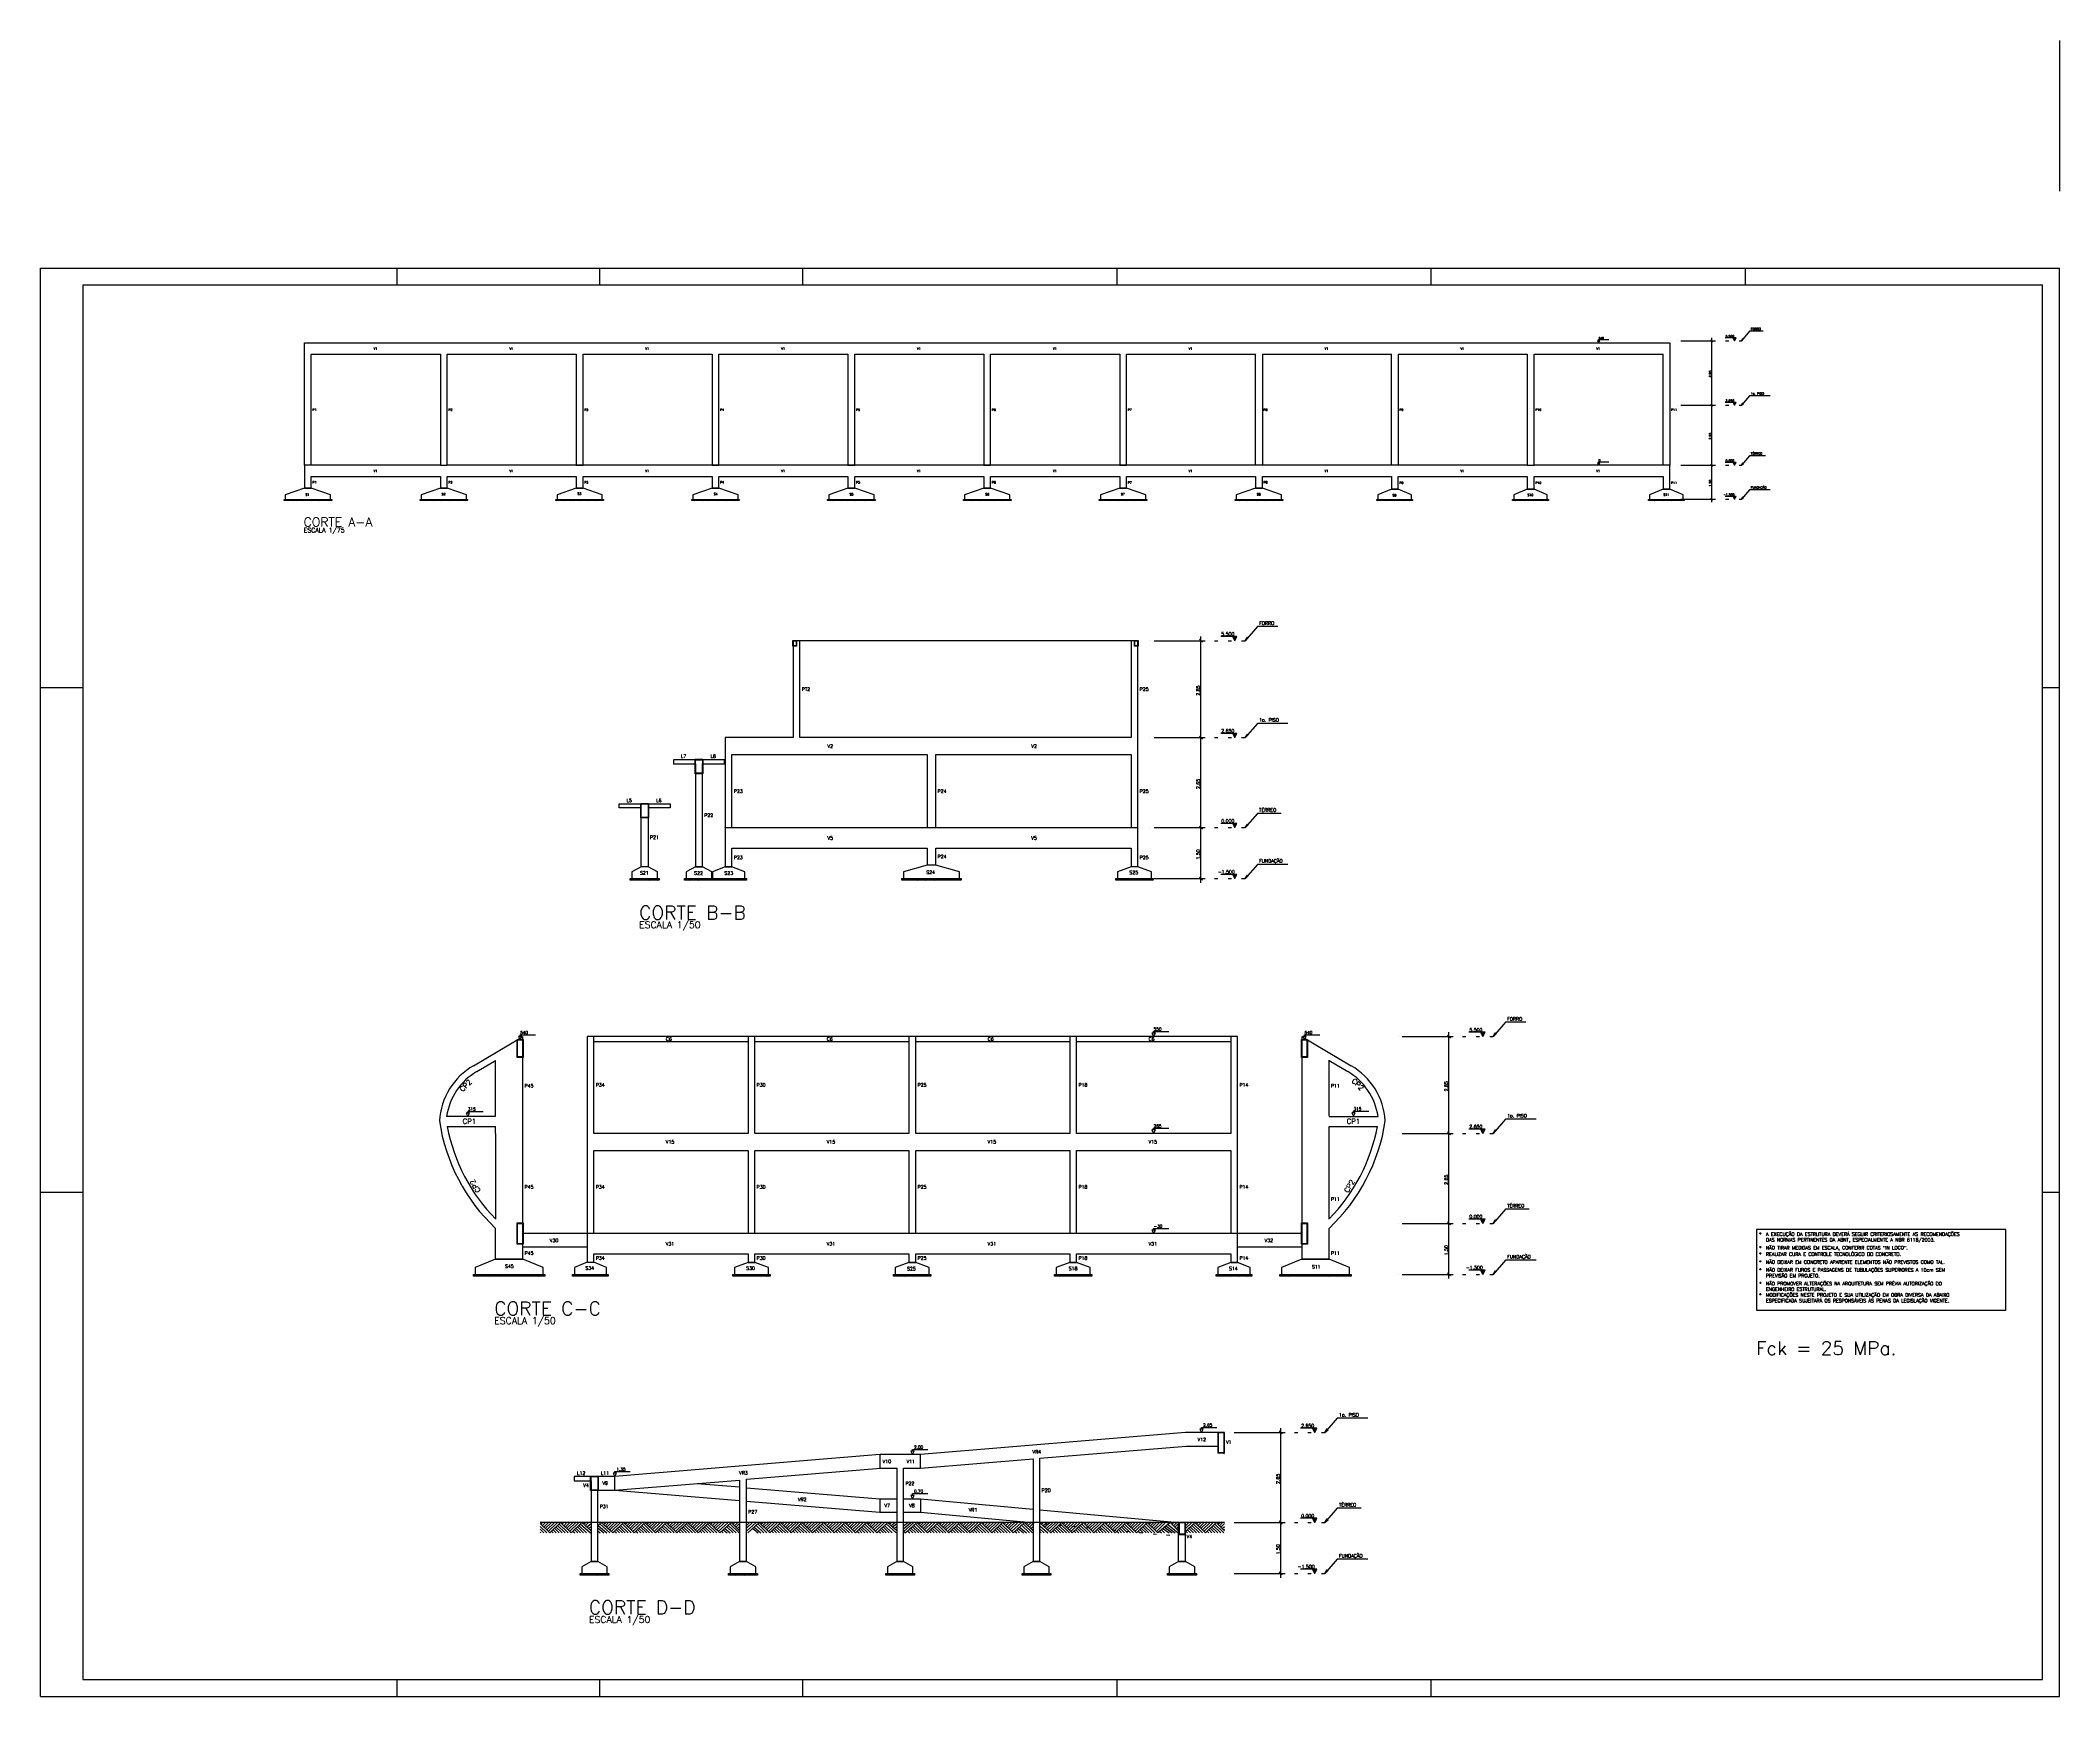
# Model space of a CAD drawing. Extents: x 797 to 1056, y -75 to 15.
# Drawn here: x 972.5 to 1032, y -75.3 to -26.6 of the extents above; entities that cross this region are included whole.
import ezdxf

# ---------------------------------------------------------------- set-up
doc = ezdxf.new("R2010")
doc.units = 0
doc.header["$MEASUREMENT"] = 0
doc.linetypes.add('ESTILO_TQS_0002', pattern=[0.4, 0.1, -0.3])
for name, color, linetype in [('06', 6, 'CONTINUOUS'), ('1', 2, 'CONTINUOUS'), ('2', 4, 'CONTINUOUS'), ('3', 8, 'CONTINUOUS'), ('5', 5, 'CONTINUOUS'), ('CERCADURA', 7, 'CONTINUOUS')]:
    doc.layers.add(name, color=color, linetype=linetype)
doc.styles.get("Standard").update_dxf_attribs({"font": 'ROMANS.SHX'})

msp = doc.modelspace()

# ---------------------------------------------------------------- linework, layer by layer
at = {"layer": '06'}
for p, q in [((973.76, -33.763), (1031.46, -33.763)), ((973.76, -33.763), (973.76, -74.813)), ((1031.46, -74.813), (1031.46, -33.763)), ((973.76, -74.813), (1031.46, -74.813))]:
    msp.add_line(p, q, dxfattribs=at)
at = {"layer": '1', "linetype": 'Continuous'}
for p, q in [((984.287, -35.803), (984.287, -37.303)), ((984.487, -37.303), (984.487, -35.803)), ((984.287, -37.303), (984.287, -39.07)), ((984.487, -39.07), (984.487, -37.303)), ((984.287, -39.07), (984.487, -39.07)), ((1004.622, -44.236), (994.873, -44.236)), ((992.672, -49.74), (992.672, -50.886)), ((985.262, -56.742), (986.711, -55.884)), ((986.711, -61.684), (986.711, -55.884)), ((1007.756, -55.884), (988.606, -55.884)), ((988.606, -55.884), (988.606, -58.734)), ((988.806, -58.734), (988.806, -55.884)), ((988.806, -56.034), (993.344, -56.034)), ((993.344, -55.884), (993.344, -58.734)), ((993.544, -58.734), (993.544, -55.884)), ((993.544, -56.034), (998.081, -56.034)), ((998.081, -55.884), (998.081, -58.734)), ((998.281, -58.734), (998.281, -55.884)), ((998.281, -56.034), (1002.819, -56.034)), ((1002.819, -55.884), (1002.819, -58.734)), ((1003.019, -58.734), (1003.019, -55.884)), ((1003.019, -56.034), (1007.556, -56.034)), ((1007.556, -55.884), (1007.556, -58.734)), ((1007.756, -58.734), (1007.756, -55.884)), ((1009.651, -55.884), (1009.651, -58.734)), ((1009.651, -55.884), (1011.101, -56.742)), ((1009.651, -55.984), (1009.651, -55.984)), ((985.364, -56.914), (985.911, -56.59)), ((985.911, -58.229), (985.911, -56.59)), ((1010.451, -58.229), (1010.451, -56.583)), ((1010.451, -56.59), (1010.999, -56.914)), ((985.911, -58.236), (984.471, -58.236)), ((1010.451, -58.236), (1011.892, -58.236)), ((984.488, -58.536), (985.911, -58.536)), ((985.911, -58.734), (985.911, -58.529)), ((985.911, -58.734), (985.911, -61.255)), ((1010.451, -61.255), (1010.451, -58.529)), ((1010.451, -58.536), (1011.874, -58.536)), ((985.911, -62.424), (985.911, -61.534)), ((986.711, -62.424), (986.711, -61.384)), ((988.606, -61.684), (986.711, -61.684)), ((1009.651, -61.684), (1007.756, -61.684)), ((1009.651, -61.384), (1009.651, -62.424)), ((1010.451, -62.424), (1010.451, -61.534)), ((988.606, -62.084), (986.711, -62.084)), ((1009.651, -62.084), (1007.756, -62.084)), ((1006.223, -67.539), (998.423, -68.189)), ((997.223, -68.189), (989.423, -68.839)), ((997.223, -68.189), (997.223, -68.589)), ((998.423, -68.589), (1001.736, -68.315)), ((1001.936, -68.295), (1006.248, -67.939)), ((988.723, -68.959), (988.723, -69.239)), ((989.423, -69.239), (993.098, -68.94)), ((993.298, -68.915), (997.248, -68.589)), ((988.723, -69.239), (988.723, -71.339)), ((988.923, -71.339), (988.923, -69.239)), ((989.423, -69.239), (993.098, -69.543)), ((991.845, -69.04), (993.098, -69.143)), ((993.298, -69.164), (997.223, -69.489)), ((997.223, -69.489), (997.223, -69.889)), ((997.223, -69.489), (997.723, -69.489)), ((997.923, -69.489), (998.423, -69.489)), ((998.423, -69.489), (998.423, -69.889)), ((998.423, -69.489), (1001.736, -69.793)), ((993.298, -69.564), (997.223, -69.889)), ((997.223, -69.889), (997.723, -69.889)), ((997.923, -69.889), (998.423, -69.889)), ((998.423, -69.889), (1001.684, -70.189)), ((1001.936, -69.817), (1006.023, -70.189)), ((1007.373, -70.189), (987.223, -70.189)), ((987.223, -70.22), (987.506, -70.492)), ((987.223, -70.303), (987.42, -70.492)), ((987.223, -70.387), (987.332, -70.492)), ((987.223, -70.472), (987.245, -70.492)), ((987.244, -70.24), (987.297, -70.189)), ((987.287, -70.282), (987.384, -70.189)), ((987.331, -70.324), (987.471, -70.189)), ((987.374, -70.366), (987.558, -70.189)), ((987.418, -70.408), (987.645, -70.189)), ((987.462, -70.45), (987.733, -70.189)), ((987.82, -70.189), (987.506, -70.492)), ((987.559, -70.441), (987.612, -70.492)), ((987.602, -70.399), (987.699, -70.492)), ((987.646, -70.357), (987.787, -70.492)), ((987.69, -70.315), (987.874, -70.492)), ((987.734, -70.272), (987.962, -70.492)), ((987.777, -70.23), (988.049, -70.492)), ((987.82, -70.189), (988.135, -70.492)), ((987.873, -70.24), (987.926, -70.189)), ((987.917, -70.282), (988.013, -70.189)), ((987.96, -70.324), (988.1, -70.189)), ((988.004, -70.366), (988.187, -70.189)), ((988.048, -70.408), (988.275, -70.189)), ((988.091, -70.45), (988.362, -70.189)), ((988.45, -70.189), (988.135, -70.492)), ((988.188, -70.441), (988.241, -70.492)), ((988.232, -70.399), (988.329, -70.492)), ((988.276, -70.357), (988.416, -70.492)), ((988.319, -70.315), (988.504, -70.492)), ((988.363, -70.272), (988.591, -70.492)), ((988.407, -70.23), (988.704, -70.492)), ((988.45, -70.189), (988.723, -70.429)), ((988.503, -70.24), (988.556, -70.189)), ((988.546, -70.282), (988.643, -70.189)), ((988.59, -70.324), (988.723, -70.219)), ((988.633, -70.366), (988.723, -70.303)), ((988.702, -70.408), (988.723, -70.387)), ((988.923, -70.285), (989.023, -70.189)), ((988.923, -70.201), (988.936, -70.189)), ((988.923, -70.345), (989.101, -70.492)), ((988.923, -70.43), (988.988, -70.492)), ((988.936, -70.273), (989.188, -70.492)), ((988.98, -70.231), (989.276, -70.492)), ((989.023, -70.189), (989.363, -70.492)), ((989.101, -70.24), (989.154, -70.189)), ((989.145, -70.282), (989.241, -70.189)), ((989.188, -70.324), (989.328, -70.189)), ((989.232, -70.366), (989.415, -70.189)), ((989.276, -70.408), (989.503, -70.189)), ((989.319, -70.45), (989.59, -70.189)), ((989.678, -70.189), (989.363, -70.492)), ((989.416, -70.441), (989.469, -70.492)), ((989.46, -70.399), (989.556, -70.492)), ((989.503, -70.357), (989.644, -70.492)), ((989.547, -70.315), (989.731, -70.492)), ((989.591, -70.272), (989.819, -70.492)), ((989.635, -70.23), (989.906, -70.492)), ((989.678, -70.189), (989.992, -70.492)), ((989.731, -70.24), (989.784, -70.189)), ((989.774, -70.282), (989.871, -70.189)), ((989.818, -70.324), (989.957, -70.189)), ((989.861, -70.366), (990.045, -70.189)), ((989.905, -70.408), (990.132, -70.189)), ((989.949, -70.45), (990.22, -70.189)), ((990.307, -70.189), (989.992, -70.492)), ((990.045, -70.441), (990.098, -70.492)), ((990.089, -70.399), (990.186, -70.492)), ((990.133, -70.357), (990.273, -70.492)), ((990.177, -70.315), (990.361, -70.492)), ((990.22, -70.272), (990.448, -70.492)), ((990.264, -70.23), (990.536, -70.492)), ((990.307, -70.189), (990.622, -70.492)), ((990.36, -70.24), (990.413, -70.189)), ((990.404, -70.282), (990.5, -70.189)), ((990.447, -70.324), (990.587, -70.189)), ((990.491, -70.366), (990.674, -70.189)), ((990.534, -70.408), (990.762, -70.189)), ((990.578, -70.45), (990.849, -70.189)), ((990.937, -70.189), (990.622, -70.492)), ((990.675, -70.441), (990.728, -70.492)), ((990.719, -70.399), (990.815, -70.492)), ((990.762, -70.357), (990.903, -70.492)), ((990.806, -70.315), (990.99, -70.492)), ((990.85, -70.272), (991.078, -70.492)), ((990.894, -70.23), (991.165, -70.492)), ((990.937, -70.189), (991.251, -70.492)), ((990.99, -70.24), (991.042, -70.189)), ((991.033, -70.282), (991.129, -70.189)), ((991.076, -70.324), (991.216, -70.189)), ((991.12, -70.366), (991.304, -70.189)), ((991.164, -70.408), (991.391, -70.189)), ((991.208, -70.45), (991.479, -70.189)), ((991.566, -70.189), (991.251, -70.492)), ((991.304, -70.441), (991.357, -70.492)), ((991.348, -70.399), (991.445, -70.492)), ((991.392, -70.357), (991.532, -70.492)), ((991.436, -70.315), (991.62, -70.492)), ((991.479, -70.272), (991.707, -70.492)), ((991.523, -70.23), (991.795, -70.492)), ((991.566, -70.189), (991.881, -70.492)), ((991.619, -70.24), (991.672, -70.189)), ((991.662, -70.282), (991.759, -70.189)), ((991.706, -70.324), (991.846, -70.189)), ((991.749, -70.366), (991.933, -70.189)), ((991.793, -70.408), (992.02, -70.189)), ((991.837, -70.45), (992.108, -70.189)), ((992.195, -70.189), (991.881, -70.492)), ((991.934, -70.441), (991.987, -70.492)), ((991.977, -70.399), (992.074, -70.492)), ((992.021, -70.357), (992.162, -70.492)), ((992.065, -70.315), (992.249, -70.492)), ((992.109, -70.272), (992.337, -70.492)), ((992.152, -70.23), (992.424, -70.492)), ((992.195, -70.189), (992.51, -70.492)), ((992.248, -70.24), (992.301, -70.189)), ((992.292, -70.282), (992.388, -70.189)), ((992.335, -70.324), (992.475, -70.189)), ((992.379, -70.366), (992.562, -70.189)), ((992.423, -70.408), (992.65, -70.189)), ((992.466, -70.45), (992.762, -70.189)), ((992.85, -70.189), (992.51, -70.492)), ((992.563, -70.441), (992.616, -70.492)), ((992.607, -70.399), (992.729, -70.492)), ((992.651, -70.357), (992.816, -70.492)), ((992.719, -70.315), (992.904, -70.492)), ((992.763, -70.272), (992.991, -70.492)), ((992.807, -70.23), (993.079, -70.492)), ((992.85, -70.189), (993.098, -70.429)), ((992.903, -70.24), (992.956, -70.189)), ((992.946, -70.282), (993.043, -70.189)), ((992.99, -70.324), (993.098, -70.219)), ((993.033, -70.366), (993.098, -70.303)), ((993.077, -70.408), (993.098, -70.387)), ((993.298, -70.442), (993.586, -70.189)), ((993.298, -70.358), (993.473, -70.189)), ((993.298, -70.273), (993.386, -70.189)), ((993.334, -70.492), (993.673, -70.189)), ((993.473, -70.358), (993.638, -70.492)), ((993.517, -70.315), (993.726, -70.492)), ((993.586, -70.273), (993.813, -70.492)), ((993.63, -70.231), (993.901, -70.492)), ((993.673, -70.189), (993.988, -70.492)), ((993.726, -70.24), (993.779, -70.189)), ((993.77, -70.282), (993.866, -70.189)), ((993.813, -70.324), (993.953, -70.189)), ((993.857, -70.366), (994.04, -70.189)), ((993.901, -70.408), (994.128, -70.189)), ((993.944, -70.45), (994.215, -70.189)), ((994.303, -70.189), (993.988, -70.492)), ((994.041, -70.441), (994.094, -70.492)), ((994.085, -70.399), (994.181, -70.492)), ((994.128, -70.357), (994.269, -70.492)), ((994.172, -70.315), (994.356, -70.492)), ((994.216, -70.272), (994.444, -70.492)), ((994.26, -70.23), (994.531, -70.492)), ((994.303, -70.189), (994.617, -70.492)), ((994.356, -70.24), (994.409, -70.189)), ((994.399, -70.282), (994.496, -70.189)), ((994.443, -70.324), (994.582, -70.189)), ((994.486, -70.366), (994.67, -70.189)), ((994.53, -70.408), (994.757, -70.189)), ((994.574, -70.45), (994.845, -70.189)), ((994.932, -70.189), (994.617, -70.492)), ((994.67, -70.441), (994.723, -70.492)), ((994.714, -70.399), (994.811, -70.492)), ((994.758, -70.357), (994.898, -70.492)), ((994.802, -70.315), (994.986, -70.492)), ((994.845, -70.272), (995.073, -70.492)), ((994.889, -70.23), (995.161, -70.492)), ((994.932, -70.189), (995.247, -70.492)), ((994.985, -70.24), (995.038, -70.189)), ((995.029, -70.282), (995.125, -70.189)), ((995.072, -70.324), (995.212, -70.189)), ((995.116, -70.366), (995.299, -70.189)), ((995.159, -70.408), (995.387, -70.189)), ((995.203, -70.45), (995.474, -70.189)), ((995.562, -70.189), (995.247, -70.492)), ((995.3, -70.441), (995.353, -70.492)), ((995.344, -70.399), (995.44, -70.492)), ((995.387, -70.357), (995.528, -70.492)), ((995.431, -70.315), (995.615, -70.492)), ((995.475, -70.272), (995.703, -70.492)), ((995.519, -70.23), (995.79, -70.492)), ((995.562, -70.189), (995.876, -70.492)), ((995.615, -70.24), (995.667, -70.189)), ((995.658, -70.282), (995.754, -70.189)), ((995.701, -70.324), (995.841, -70.189)), ((995.745, -70.366), (995.929, -70.189)), ((995.789, -70.408), (996.016, -70.189)), ((995.833, -70.45), (996.104, -70.189)), ((996.191, -70.189), (995.876, -70.492)), ((995.929, -70.441), (995.982, -70.492)), ((995.973, -70.399), (996.07, -70.492)), ((996.017, -70.357), (996.157, -70.492)), ((996.061, -70.315), (996.245, -70.492)), ((996.104, -70.272), (996.332, -70.492)), ((996.148, -70.23), (996.42, -70.492)), ((996.191, -70.189), (996.506, -70.492)), ((996.244, -70.24), (996.297, -70.189)), ((996.287, -70.282), (996.384, -70.189)), ((996.331, -70.324), (996.471, -70.189)), ((996.374, -70.366), (996.558, -70.189)), ((996.418, -70.408), (996.645, -70.189)), ((996.462, -70.45), (996.733, -70.189)), ((996.82, -70.189), (996.506, -70.492)), ((996.559, -70.441), (996.612, -70.492)), ((996.602, -70.399), (996.699, -70.492)), ((996.646, -70.357), (996.787, -70.492)), ((996.69, -70.315), (996.874, -70.492)), ((996.734, -70.272), (996.962, -70.492)), ((996.777, -70.23), (997.049, -70.492)), ((996.82, -70.189), (997.135, -70.492)), ((996.873, -70.24), (996.926, -70.189)), ((996.917, -70.282), (997.013, -70.189)), ((996.96, -70.324), (997.1, -70.189)), ((997.004, -70.366), (997.187, -70.189)), ((997.048, -70.408), (997.275, -70.189)), ((997.091, -70.45), (997.362, -70.189)), ((997.45, -70.189), (997.135, -70.492)), ((997.188, -70.441), (997.241, -70.492)), ((997.232, -70.399), (997.329, -70.492)), ((997.276, -70.357), (997.416, -70.492)), ((997.319, -70.315), (997.504, -70.492)), ((997.363, -70.272), (997.591, -70.492)), ((997.407, -70.23), (997.704, -70.492)), ((997.45, -70.189), (997.723, -70.429)), ((997.503, -70.24), (997.556, -70.189)), ((997.546, -70.282), (997.668, -70.189)), ((997.59, -70.324), (997.723, -70.219)), ((997.633, -70.366), (997.723, -70.303)), ((997.702, -70.408), (997.723, -70.387)), ((997.923, -70.374), (998.14, -70.189)), ((997.923, -70.289), (998.053, -70.189)), ((997.923, -70.205), (997.941, -70.189)), ((997.923, -70.442), (997.976, -70.492)), ((997.932, -70.45), (998.228, -70.189)), ((998.315, -70.189), (997.976, -70.492)), ((998.053, -70.441), (998.106, -70.492)), ((998.097, -70.399), (998.194, -70.492)), ((998.141, -70.357), (998.281, -70.492)), ((998.185, -70.315), (998.369, -70.492)), ((998.228, -70.272), (998.456, -70.492)), ((998.272, -70.23), (998.544, -70.492)), ((998.315, -70.189), (998.63, -70.492)), ((998.368, -70.24), (998.421, -70.189)), ((998.412, -70.282), (998.508, -70.189)), ((998.455, -70.324), (998.595, -70.189)), ((998.499, -70.366), (998.682, -70.189)), ((998.542, -70.408), (998.77, -70.189)), ((998.586, -70.45), (998.857, -70.189)), ((998.945, -70.189), (998.63, -70.492)), ((998.683, -70.441), (998.736, -70.492)), ((998.727, -70.399), (998.823, -70.492)), ((998.77, -70.357), (998.911, -70.492)), ((998.814, -70.315), (998.998, -70.492)), ((998.858, -70.272), (999.086, -70.492)), ((998.902, -70.23), (999.173, -70.492)), ((998.945, -70.189), (999.259, -70.492)), ((998.998, -70.24), (999.051, -70.189)), ((999.041, -70.282), (999.137, -70.189)), ((999.085, -70.324), (999.224, -70.189)), ((999.128, -70.366), (999.312, -70.189)), ((999.172, -70.408), (999.399, -70.189)), ((999.216, -70.45), (999.487, -70.189)), ((999.574, -70.189), (999.259, -70.492)), ((999.312, -70.441), (999.365, -70.492)), ((999.356, -70.399), (999.453, -70.492)), ((999.4, -70.357), (999.54, -70.492)), ((999.444, -70.315), (999.628, -70.492)), ((999.487, -70.272), (999.715, -70.492)), ((999.531, -70.23), (999.803, -70.492)), ((999.574, -70.189), (999.889, -70.492)), ((999.627, -70.24), (999.68, -70.189)), ((999.671, -70.282), (999.767, -70.189)), ((999.714, -70.324), (999.854, -70.189)), ((999.758, -70.366), (999.941, -70.189)), ((999.801, -70.408), (1000.029, -70.189)), ((999.845, -70.45), (1000.116, -70.189)), ((1000.204, -70.189), (999.889, -70.492)), ((999.942, -70.441), (999.995, -70.492)), ((999.985, -70.399), (1000.082, -70.492)), ((1000.029, -70.357), (1000.17, -70.492)), ((1000.073, -70.315), (1000.257, -70.492)), ((1000.117, -70.272), (1000.345, -70.492)), ((1000.161, -70.23), (1000.432, -70.492)), ((1000.204, -70.189), (1000.518, -70.492)), ((1000.256, -70.24), (1000.309, -70.189)), ((1000.3, -70.282), (1000.396, -70.189)), ((1000.343, -70.324), (1000.483, -70.189)), ((1000.387, -70.366), (1000.57, -70.189)), ((1000.431, -70.408), (1000.658, -70.189)), ((1000.474, -70.45), (1000.745, -70.189)), ((1000.833, -70.189), (1000.518, -70.492)), ((1000.571, -70.441), (1000.624, -70.492)), ((1000.615, -70.399), (1000.712, -70.492)), ((1000.659, -70.357), (1000.799, -70.492)), ((1000.702, -70.315), (1000.887, -70.492)), ((1000.746, -70.272), (1000.974, -70.492)), ((1000.79, -70.23), (1001.062, -70.492)), ((1000.833, -70.189), (1001.148, -70.492)), ((1000.886, -70.24), (1000.939, -70.189)), ((1000.929, -70.282), (1001.026, -70.189)), ((1000.973, -70.324), (1001.113, -70.189)), ((1001.016, -70.366), (1001.2, -70.189)), ((1001.06, -70.408), (1001.287, -70.189)), ((1001.104, -70.45), (1001.4, -70.189)), ((1001.487, -70.189), (1001.148, -70.492)), ((1001.201, -70.441), (1001.254, -70.492)), ((1001.244, -70.399), (1001.341, -70.492)), ((1001.288, -70.357), (1001.454, -70.492)), ((1001.332, -70.315), (1001.541, -70.492)), ((1001.401, -70.272), (1001.629, -70.492)), ((1001.444, -70.23), (1001.716, -70.492)), ((1001.487, -70.189), (1001.736, -70.429)), ((1001.54, -70.24), (1001.593, -70.189)), ((1001.584, -70.282), (1001.68, -70.189)), ((1001.627, -70.324), (1001.736, -70.219)), ((1001.671, -70.366), (1001.736, -70.303)), ((1001.715, -70.408), (1001.736, -70.387)), ((1001.923, -70.189), (1002.263, -70.492)), ((1001.936, -70.285), (1002.176, -70.492)), ((1001.936, -70.37), (1002.063, -70.492)), ((1001.936, -70.454), (1001.976, -70.492)), ((1001.976, -70.24), (1002.029, -70.189)), ((1002.02, -70.282), (1002.141, -70.189)), ((1002.063, -70.324), (1002.228, -70.189)), ((1002.132, -70.366), (1002.315, -70.189)), ((1002.176, -70.408), (1002.403, -70.189)), ((1002.219, -70.45), (1002.49, -70.189)), ((1002.578, -70.189), (1002.263, -70.492)), ((1002.316, -70.441), (1002.369, -70.492)), ((1002.36, -70.399), (1002.456, -70.492)), ((1002.403, -70.357), (1002.544, -70.492)), ((1002.447, -70.315), (1002.631, -70.492)), ((1002.491, -70.272), (1002.719, -70.492)), ((1002.535, -70.23), (1002.806, -70.492)), ((1002.578, -70.189), (1002.892, -70.492)), ((1002.631, -70.24), (1002.684, -70.189)), ((1002.674, -70.282), (1002.771, -70.189)), ((1002.718, -70.324), (1002.857, -70.189)), ((1002.761, -70.366), (1002.945, -70.189)), ((1002.805, -70.408), (1003.032, -70.189)), ((1002.849, -70.45), (1003.12, -70.189)), ((1003.207, -70.189), (1002.892, -70.492)), ((1002.945, -70.441), (1002.998, -70.492)), ((1002.989, -70.399), (1003.086, -70.492)), ((1003.033, -70.357), (1003.173, -70.492)), ((1003.077, -70.315), (1003.261, -70.492)), ((1003.12, -70.272), (1003.348, -70.492)), ((1003.164, -70.23), (1003.436, -70.492)), ((1003.207, -70.189), (1003.522, -70.492)), ((1003.26, -70.24), (1003.313, -70.189)), ((1003.304, -70.282), (1003.4, -70.189)), ((1003.347, -70.324), (1003.487, -70.189)), ((1003.391, -70.366), (1003.574, -70.189)), ((1003.434, -70.408), (1003.662, -70.189)), ((1003.478, -70.45), (1003.749, -70.189)), ((1003.837, -70.189), (1003.522, -70.492)), ((1003.575, -70.441), (1003.628, -70.492)), ((1003.619, -70.399), (1003.715, -70.492)), ((1003.662, -70.357), (1003.803, -70.492)), ((1003.706, -70.315), (1003.89, -70.492)), ((1003.75, -70.272), (1003.978, -70.492)), ((1003.794, -70.23), (1004.065, -70.492)), ((1003.837, -70.189), (1004.151, -70.492)), ((1003.89, -70.24), (1003.942, -70.189)), ((1003.933, -70.282), (1004.029, -70.189)), ((1003.976, -70.324), (1004.116, -70.189)), ((1004.02, -70.366), (1004.204, -70.189)), ((1004.064, -70.408), (1004.291, -70.189)), ((1004.108, -70.45), (1004.379, -70.189)), ((1004.466, -70.189), (1004.151, -70.492)), ((1004.204, -70.441), (1004.257, -70.492)), ((1004.248, -70.399), (1004.345, -70.492)), ((1004.292, -70.357), (1004.432, -70.492)), ((1004.336, -70.315), (1004.52, -70.492)), ((1004.379, -70.272), (1004.607, -70.492)), ((1004.423, -70.23), (1004.695, -70.492)), ((1004.466, -70.189), (1004.781, -70.492)), ((1004.519, -70.24), (1004.572, -70.189)), ((1004.562, -70.282), (1004.659, -70.189)), ((1004.606, -70.324), (1004.746, -70.189)), ((1004.649, -70.366), (1004.833, -70.189)), ((1004.693, -70.408), (1004.92, -70.189)), ((1004.737, -70.45), (1005.008, -70.189)), ((1005.095, -70.189), (1004.781, -70.492)), ((1004.834, -70.441), (1004.887, -70.492)), ((1004.877, -70.399), (1004.974, -70.492)), ((1004.921, -70.357), (1005.062, -70.492)), ((1004.965, -70.315), (1005.149, -70.492)), ((1005.009, -70.272), (1005.237, -70.492)), ((1005.052, -70.23), (1005.324, -70.492)), ((1005.095, -70.189), (1005.41, -70.492)), ((1005.148, -70.24), (1005.201, -70.189)), ((1005.192, -70.282), (1005.288, -70.189)), ((1005.235, -70.324), (1005.375, -70.189)), ((1005.279, -70.366), (1005.462, -70.189)), ((1005.323, -70.408), (1005.55, -70.189)), ((1005.366, -70.45), (1005.637, -70.189)), ((1005.775, -70.189), (1005.41, -70.492)), ((1005.463, -70.441), (1005.516, -70.492)), ((1005.507, -70.399), (1005.604, -70.492)), ((1005.551, -70.357), (1005.741, -70.492)), ((1005.594, -70.315), (1005.829, -70.492)), ((1005.638, -70.272), (1005.916, -70.492)), ((1005.682, -70.23), (1006.004, -70.492)), ((1005.775, -70.189), (1006.023, -70.429)), ((1005.828, -70.24), (1005.881, -70.189)), ((1005.871, -70.282), (1005.968, -70.189)), ((1005.915, -70.324), (1006.023, -70.219)), ((1005.958, -70.366), (1006.023, -70.303)), ((1006.002, -70.408), (1006.023, -70.387)), ((1006.023, -71.339), (1006.023, -70.189)), ((1006.223, -71.339), (1006.223, -70.189)), ((1006.223, -70.451), (1006.495, -70.189)), ((1006.223, -70.367), (1006.408, -70.189)), ((1006.223, -70.282), (1006.32, -70.189)), ((1006.223, -70.198), (1006.233, -70.189)), ((1006.234, -70.441), (1006.287, -70.492)), ((1006.277, -70.399), (1006.374, -70.492)), ((1006.321, -70.357), (1006.462, -70.492)), ((1006.365, -70.315), (1006.549, -70.492)), ((1006.409, -70.272), (1006.637, -70.492)), ((1006.452, -70.23), (1006.724, -70.492)), ((1006.495, -70.189), (1006.81, -70.492)), ((1006.548, -70.24), (1006.601, -70.189)), ((1006.592, -70.282), (1006.688, -70.189)), ((1006.635, -70.324), (1006.775, -70.189)), ((1006.679, -70.366), (1006.862, -70.189)), ((1006.723, -70.408), (1006.95, -70.189)), ((1006.766, -70.45), (1007.037, -70.189)), ((1007.125, -70.189), (1006.81, -70.492)), ((1006.863, -70.441), (1006.916, -70.492)), ((1006.907, -70.399), (1007.004, -70.492)), ((1006.951, -70.357), (1007.091, -70.492)), ((1006.994, -70.315), (1007.179, -70.492)), ((1007.038, -70.272), (1007.266, -70.492)), ((1007.082, -70.23), (1007.354, -70.492)), ((1007.125, -70.189), (1007.373, -70.429)), ((1007.178, -70.24), (1007.231, -70.189)), ((1007.221, -70.282), (1007.318, -70.189)), ((1007.265, -70.324), (1007.373, -70.219)), ((1007.308, -70.366), (1007.373, -70.303)), ((1007.352, -70.408), (1007.373, -70.387)), ((988.723, -71.339), (988.923, -71.339)), ((1006.223, -71.339), (1006.023, -71.339))]:
    msp.add_line(p, q, dxfattribs=at)
for points in [[(980.487, -39.07), (980.287, -39.07), (980.287, -37.303), (980.287, -35.47), (980.487, -35.47), (984.287, -35.47), (984.487, -35.47), (988.287, -35.47), (988.487, -35.47), (992.287, -35.47), (992.487, -35.47), (996.287, -35.47), (996.487, -35.47), (1000.287, -35.47), (1000.487, -35.47), (1004.287, -35.47), (1004.487, -35.47), (1008.287, -35.47), (1008.487, -35.47), (1012.287, -35.47), (1012.487, -35.47), (1016.287, -35.47), (1016.487, -35.47), (1020.287, -35.47), (1020.487, -35.47), (1020.487, -37.303), (1020.487, -39.07)], [(980.487, -35.803), (984.287, -35.803)], [(980.487, -39.07), (980.487, -37.303), (980.487, -35.803)], [(984.487, -35.803), (988.287, -35.803)], [(988.287, -35.803), (988.287, -37.303), (988.287, -39.07), (988.487, -39.07), (988.487, -37.303), (988.487, -35.803)], [(988.487, -35.803), (992.287, -35.803)], [(992.287, -35.803), (992.287, -37.303), (992.287, -39.07), (992.487, -39.07), (992.487, -37.303), (992.487, -35.803)], [(992.487, -35.803), (996.287, -35.803)], [(996.287, -35.803), (996.287, -37.303), (996.287, -39.07), (996.487, -39.07), (996.487, -37.303), (996.487, -35.803)], [(996.487, -35.803), (1000.287, -35.803)], [(1000.287, -35.803), (1000.287, -37.303), (1000.287, -39.07), (1000.487, -39.07), (1000.487, -37.303), (1000.487, -35.803)], [(1000.487, -35.803), (1004.287, -35.803)], [(1004.287, -35.803), (1004.287, -37.303), (1004.287, -39.07), (1004.487, -39.07), (1004.487, -37.303), (1004.487, -35.803)], [(1004.487, -35.803), (1008.287, -35.803)], [(1008.487, -35.803), (1008.487, -37.303), (1008.487, -39.07), (1008.287, -39.07), (1008.287, -37.303), (1008.287, -35.803)], [(1008.487, -35.803), (1012.287, -35.803)], [(1012.487, -35.803), (1012.487, -37.303), (1012.487, -39.07), (1012.287, -39.07), (1012.287, -37.303), (1012.287, -35.803)], [(1012.487, -35.803), (1016.287, -35.803)], [(1016.287, -35.803), (1016.287, -37.303), (1016.287, -39.07), (1016.487, -39.07), (1016.487, -37.303), (1016.487, -35.803)], [(1016.487, -35.803), (1020.287, -35.803)], [(1020.487, -39.07), (1020.287, -39.07), (1020.287, -37.303), (1020.287, -35.803)], [(980.487, -39.07), (980.287, -39.07), (980.287, -39.736)], [(984.287, -39.07), (980.487, -39.07)], [(988.287, -39.07), (984.487, -39.07)], [(988.487, -39.07), (988.287, -39.07)], [(992.287, -39.07), (988.487, -39.07)], [(992.487, -39.07), (992.287, -39.07)], [(996.287, -39.07), (992.487, -39.07)], [(996.487, -39.07), (996.287, -39.07)], [(1000.287, -39.07), (996.487, -39.07)], [(1000.487, -39.07), (1000.287, -39.07)], [(1004.287, -39.07), (1000.487, -39.07)], [(1004.487, -39.07), (1004.287, -39.07)], [(1008.287, -39.07), (1004.487, -39.07)], [(1008.487, -39.07), (1008.287, -39.07)], [(1012.287, -39.07), (1008.487, -39.07)], [(1012.487, -39.07), (1012.287, -39.07)], [(1016.287, -39.07), (1012.487, -39.07)], [(1020.287, -39.07), (1016.487, -39.07)], [(1020.487, -39.77), (1020.487, -39.07), (1020.287, -39.07)], [(981.054, -40.076), (981.054, -39.943), (980.487, -39.743), (980.287, -39.743), (979.721, -39.943), (979.721, -40.076), (981.054, -40.076)], [(980.287, -39.736), (980.287, -39.743), (980.487, -39.743)], [(980.487, -39.736), (980.487, -39.403)], [(980.487, -39.403), (984.287, -39.403)], [(980.487, -39.743), (980.487, -39.736)], [(985.054, -40.076), (985.054, -39.943), (984.487, -39.743), (984.287, -39.743), (983.721, -39.943), (983.721, -40.076), (985.054, -40.076)], [(984.287, -39.403), (984.287, -39.736)], [(984.287, -39.736), (984.287, -39.743), (984.487, -39.743)], [(984.487, -39.736), (984.487, -39.403)], [(984.487, -39.403), (988.287, -39.403)], [(984.487, -39.743), (984.487, -39.736)], [(989.054, -40.076), (989.054, -39.943), (988.487, -39.743), (988.287, -39.743), (987.721, -39.943), (987.721, -40.076), (989.054, -40.076)], [(988.287, -39.403), (988.287, -39.736)], [(988.287, -39.736), (988.287, -39.743), (988.487, -39.743)], [(988.487, -39.736), (988.487, -39.403)], [(988.487, -39.403), (992.287, -39.403)], [(988.487, -39.743), (988.487, -39.736)], [(993.054, -40.076), (993.054, -39.943), (992.487, -39.743), (992.287, -39.743), (991.721, -39.943), (991.721, -40.076), (993.054, -40.076)], [(992.287, -39.403), (992.287, -39.736)], [(992.287, -39.736), (992.287, -39.743), (992.487, -39.743)], [(992.487, -39.736), (992.487, -39.403)], [(992.487, -39.403), (996.287, -39.403)], [(992.487, -39.743), (992.487, -39.736)], [(997.054, -40.076), (997.054, -39.943), (996.487, -39.743), (996.287, -39.743), (995.721, -39.943), (995.721, -40.076), (997.054, -40.076)], [(996.287, -39.403), (996.287, -39.736)], [(996.287, -39.736), (996.287, -39.743), (996.487, -39.743)], [(996.487, -39.736), (996.487, -39.403)], [(996.487, -39.403), (1000.287, -39.403)], [(996.487, -39.743), (996.487, -39.736)], [(1001.054, -40.076), (1001.054, -39.943), (1000.487, -39.743), (1000.287, -39.743), (999.721, -39.943), (999.721, -40.076), (1001.054, -40.076)], [(1000.287, -39.403), (1000.287, -39.736)], [(1000.287, -39.736), (1000.287, -39.743), (1000.487, -39.743)], [(1000.487, -39.736), (1000.487, -39.403)], [(1000.487, -39.403), (1004.287, -39.403)], [(1000.487, -39.743), (1000.487, -39.736)], [(1005.054, -40.076), (1005.054, -39.943), (1004.487, -39.743), (1004.287, -39.743), (1003.721, -39.943), (1003.721, -40.076), (1005.054, -40.076)], [(1004.287, -39.403), (1004.287, -39.736)], [(1004.287, -39.736), (1004.287, -39.743), (1004.487, -39.743)], [(1004.487, -39.736), (1004.487, -39.403)], [(1004.487, -39.403), (1008.287, -39.403)], [(1004.487, -39.743), (1004.487, -39.736)], [(1009.054, -40.076), (1009.054, -39.943), (1008.487, -39.743), (1008.287, -39.743), (1007.721, -39.943), (1007.721, -40.076), (1009.054, -40.076)], [(1008.287, -39.403), (1008.287, -39.736)], [(1008.287, -39.736), (1008.287, -39.743), (1008.487, -39.743)], [(1008.487, -39.736), (1008.487, -39.403)], [(1008.487, -39.403), (1012.287, -39.403)], [(1008.487, -39.743), (1008.487, -39.736)], [(1012.874, -40.076), (1012.874, -39.943), (1012.874, -39.938), (1012.487, -39.776), (1012.287, -39.776), (1011.887, -39.943), (1011.887, -40.076), (1012.874, -40.076)], [(1012.287, -39.403), (1012.287, -39.77)], [(1012.287, -39.77), (1012.287, -39.776), (1012.487, -39.776)], [(1012.487, -39.77), (1012.487, -39.403)], [(1012.487, -39.403), (1016.287, -39.403)], [(1012.487, -39.776), (1012.487, -39.77)], [(1016.874, -40.076), (1016.874, -39.943), (1016.874, -39.938), (1016.487, -39.776), (1016.287, -39.776), (1015.887, -39.943), (1015.887, -40.076), (1016.874, -40.076)], [(1016.287, -39.403), (1016.287, -39.77)], [(1016.287, -39.77), (1016.287, -39.776), (1016.487, -39.776)], [(1016.487, -39.77), (1016.487, -39.403)], [(1016.487, -39.403), (1020.287, -39.403)], [(1016.487, -39.776), (1016.487, -39.77)], [(1020.874, -40.076), (1020.874, -39.943), (1020.874, -39.938), (1020.487, -39.776), (1020.287, -39.776), (1019.887, -39.943), (1019.887, -40.076), (1020.874, -40.076)], [(1020.287, -39.403), (1020.287, -39.77)], [(1020.287, -39.77), (1020.287, -39.776), (1020.487, -39.776)], [(1020.487, -39.776), (1020.487, -39.77)], [(979.687, -40.076), (981.087, -40.076), (981.087, -40.11), (979.687, -40.11), (979.687, -40.076)], [(983.687, -40.076), (985.087, -40.076), (985.087, -40.11), (983.687, -40.11), (983.687, -40.076)], [(987.687, -40.076), (989.087, -40.076), (989.087, -40.11), (987.687, -40.11), (987.687, -40.076)], [(991.687, -40.076), (993.087, -40.076), (993.087, -40.11), (991.687, -40.11), (991.687, -40.076)], [(995.687, -40.076), (997.087, -40.076), (997.087, -40.11), (995.687, -40.11), (995.687, -40.076)], [(999.687, -40.076), (1001.087, -40.076), (1001.087, -40.11), (999.687, -40.11), (999.687, -40.076)], [(1003.687, -40.076), (1005.087, -40.076), (1005.087, -40.11), (1003.687, -40.11), (1003.687, -40.076)], [(1007.687, -40.076), (1009.087, -40.076), (1009.087, -40.11), (1007.687, -40.11), (1007.687, -40.076)], [(1011.854, -40.076), (1012.908, -40.076), (1012.908, -40.11), (1011.854, -40.11), (1011.854, -40.076)], [(1015.854, -40.076), (1016.908, -40.076), (1016.908, -40.11), (1015.854, -40.11), (1015.854, -40.076)], [(1019.854, -40.076), (1020.908, -40.076), (1020.908, -40.11), (1019.854, -40.11), (1019.854, -40.076)], [(994.66, -44.223), (994.775, -44.223), (994.775, -44.398), (994.66, -44.398), (994.66, -44.223)], [(994.873, -47.086), (994.873, -44.236), (994.673, -44.236), (994.673, -47.086)], [(994.673, -44.236), (994.763, -44.236), (994.763, -44.386), (994.673, -44.386), (994.673, -44.236)], [(1004.822, -47.086), (1004.822, -44.236), (1004.622, -44.236), (1004.622, -47.086)], [(1004.719, -44.223), (1004.834, -44.223), (1004.834, -44.398), (1004.719, -44.398), (1004.719, -44.223)], [(1004.732, -44.236), (1004.822, -44.236), (1004.822, -44.386), (1004.732, -44.386), (1004.732, -44.236)], [(992.872, -47.086), (992.672, -47.086), (992.672, -49.74), (992.672, -49.736)], [(994.673, -47.086), (992.872, -47.086)], [(998.622, -47.086), (994.873, -47.086)], [(998.872, -47.086), (998.622, -47.086)], [(1004.622, -47.086), (998.872, -47.086)], [(1004.822, -49.74), (1004.822, -47.086)], [(992.002, -47.856), (992.652, -47.856), (992.652, -47.736), (992.002, -47.736), (991.802, -47.736), (991.152, -47.736), (991.152, -47.856), (991.802, -47.856)], [(991.789, -47.723), (992.014, -47.723), (992.014, -48.148), (991.789, -48.148), (991.789, -47.723)], [(991.802, -47.736), (992.002, -47.736), (992.002, -48.136), (991.802, -48.136), (991.802, -47.736)], [(991.802, -47.856), (991.802, -50.886), (992.002, -50.886), (992.002, -47.856)], [(992.872, -49.74), (992.872, -47.586)], [(992.872, -47.586), (994.673, -47.586)], [(994.673, -47.586), (994.673, -47.586), (994.873, -47.586)], [(994.873, -47.586), (998.622, -47.586)], [(998.622, -47.586), (998.622, -49.74)], [(998.872, -49.74), (998.872, -47.586)], [(998.872, -47.586), (1004.622, -47.586)], [(1004.622, -47.586), (1004.622, -49.74)], [(990.402, -49.156), (990.402, -50.886), (990.202, -50.886), (990.202, -49.156), (989.552, -49.156), (989.552, -49.036), (990.202, -49.036), (990.402, -49.036), (991.052, -49.036), (991.052, -49.156), (990.402, -49.156)], [(990.189, -49.023), (990.414, -49.023), (990.414, -49.448), (990.189, -49.448), (990.189, -49.023)], [(990.202, -49.036), (990.402, -49.036), (990.402, -49.436), (990.202, -49.436), (990.202, -49.036)], [(992.872, -49.74), (992.672, -49.74), (992.672, -50.886)], [(998.622, -49.74), (992.872, -49.74)], [(998.872, -49.74), (998.622, -49.74)], [(1004.622, -49.74), (998.872, -49.74)], [(1004.822, -50.886), (1004.822, -49.74), (1004.622, -49.74)], [(992.872, -50.886), (992.872, -50.34)], [(992.872, -50.34), (998.622, -50.34)], [(998.622, -50.34), (998.622, -50.836)], [(998.872, -50.836), (998.872, -50.34)], [(998.872, -50.34), (1004.622, -50.34)], [(1004.622, -50.34), (1004.622, -50.886)], [(990.402, -51.236), (990.677, -51.236), (990.677, -51.036), (990.402, -50.886), (990.202, -50.886), (989.927, -51.036), (989.927, -51.236), (990.202, -51.236), (990.402, -51.236)], [(992.002, -51.236), (992.277, -51.236), (992.277, -51.036), (992.002, -50.886), (991.802, -50.886), (991.527, -51.036), (991.527, -51.236), (991.802, -51.236), (992.002, -51.236)], [(993.247, -51.236), (993.247, -51.036), (992.872, -50.886), (992.672, -50.886), (992.297, -51.036), (992.297, -51.236), (993.247, -51.236)], [(992.672, -50.886), (992.872, -50.886)], [(998.622, -50.836), (997.922, -51.036), (997.922, -51.236), (999.572, -51.236), (999.572, -51.036), (998.872, -50.836), (998.622, -50.836)], [(1005.222, -51.236), (1005.222, -51.036), (1004.822, -50.886), (1004.622, -50.886), (1004.222, -51.036), (1004.222, -51.236), (1005.222, -51.236)], [(989.877, -51.236), (990.727, -51.236), (990.727, -51.286), (989.877, -51.286), (989.877, -51.236)], [(991.477, -51.236), (993.297, -51.236), (993.297, -51.286), (991.477, -51.286), (991.477, -51.236)], [(997.872, -51.236), (999.622, -51.236), (999.622, -51.286), (997.872, -51.286), (997.872, -51.236)], [(1004.172, -51.236), (1005.272, -51.236), (1005.272, -51.286), (1004.172, -51.286), (1004.172, -51.236)], [(986.549, -55.972), (986.724, -55.972), (986.724, -56.497), (986.549, -56.497), (986.549, -55.972)], [(986.561, -55.984), (986.711, -55.984), (986.711, -56.484), (986.561, -56.484), (986.561, -55.984)], [(1009.639, -55.972), (1009.814, -55.972), (1009.814, -56.497), (1009.639, -56.497), (1009.639, -55.972)], [(1009.651, -55.984), (1009.801, -55.984), (1009.801, -56.484), (1009.651, -56.484), (1009.651, -55.984)], [(988.606, -58.734), (988.606, -61.684)], [(993.344, -58.734), (988.806, -58.734)], [(998.081, -58.734), (993.544, -58.734)], [(1002.819, -58.734), (998.281, -58.734)], [(1007.556, -58.734), (1003.019, -58.734)], [(1007.756, -61.684), (1007.756, -58.734)], [(1009.651, -58.734), (1009.651, -61.384)], [(988.806, -61.68), (988.806, -61.684), (988.806, -59.234)], [(988.806, -59.234), (993.344, -59.234)], [(993.344, -59.234), (993.344, -61.684)], [(993.544, -61.684), (993.544, -59.234)], [(993.544, -59.234), (998.081, -59.234)], [(998.081, -59.234), (998.081, -61.684)], [(998.281, -61.684), (998.281, -59.234)], [(998.281, -59.234), (1002.819, -59.234)], [(1002.819, -59.234), (1002.819, -61.684)], [(1003.019, -61.684), (1003.019, -59.234)], [(1003.019, -59.234), (1007.556, -59.234)], [(1007.556, -59.234), (1007.556, -61.684)], [(986.549, -61.372), (986.724, -61.372), (986.724, -61.997), (986.549, -61.997), (986.549, -61.372)], [(986.561, -61.384), (986.711, -61.384), (986.711, -61.984), (986.561, -61.984), (986.561, -61.384)], [(988.806, -61.684), (988.606, -61.684), (988.606, -62.524)], [(993.344, -61.684), (988.806, -61.684)], [(993.544, -61.684), (993.344, -61.684)], [(998.081, -61.684), (993.544, -61.684)], [(998.281, -61.684), (998.081, -61.684)], [(1002.819, -61.684), (998.281, -61.684)], [(1003.019, -61.684), (1002.819, -61.684)], [(1007.556, -61.684), (1003.019, -61.684)], [(1007.756, -62.524), (1007.756, -61.684), (1007.556, -61.684)], [(1009.639, -61.372), (1009.814, -61.372), (1009.814, -61.997), (1009.639, -61.997), (1009.639, -61.372)], [(1009.651, -61.384), (1009.801, -61.384), (1009.801, -61.984), (1009.651, -61.984), (1009.651, -61.384)], [(1030.381, -61.568), (1023.032, -61.568), (1023.032, -63.936), (1030.381, -63.936), (1030.381, -61.568)], [(988.806, -62.524), (988.806, -62.284)], [(988.806, -62.284), (993.344, -62.284)], [(993.344, -62.284), (993.344, -62.524)], [(993.544, -62.524), (993.544, -62.284)], [(993.544, -62.284), (998.081, -62.284)], [(998.081, -62.284), (998.081, -62.524)], [(998.281, -62.524), (998.281, -62.284)], [(998.281, -62.284), (1002.819, -62.284)], [(1002.819, -62.284), (1002.819, -62.524)], [(1003.019, -62.524), (1003.019, -62.284)], [(1003.019, -62.284), (1007.556, -62.284)], [(1007.556, -62.284), (1007.556, -62.524)], [(985.261, -62.884), (987.361, -62.884), (987.361, -62.934), (985.261, -62.934), (985.261, -62.884)], [(986.711, -62.434), (985.911, -62.434), (985.311, -62.684), (985.311, -62.884), (987.311, -62.884), (987.311, -62.684), (986.711, -62.434), (985.911, -62.434), (986.711, -62.434)], [(985.911, -62.434), (986.711, -62.434), (986.711, -62.424)], [(985.911, -62.424), (985.911, -62.434)], [(988.181, -62.884), (989.231, -62.884), (989.231, -62.934), (988.181, -62.934), (988.181, -62.884)], [(988.606, -62.524), (988.231, -62.684), (988.231, -62.884), (989.181, -62.884), (989.181, -62.684), (988.806, -62.524)], [(988.606, -62.524), (988.806, -62.524)], [(992.894, -62.884), (993.994, -62.884), (993.994, -62.934), (992.894, -62.934), (992.894, -62.884)], [(993.544, -62.534), (993.344, -62.534), (992.944, -62.684), (992.944, -62.884), (993.944, -62.884), (993.944, -62.684), (993.544, -62.534), (993.344, -62.534), (993.544, -62.534)], [(993.344, -62.534), (993.544, -62.534), (993.544, -62.524)], [(993.344, -62.524), (993.344, -62.534)], [(997.631, -62.884), (998.731, -62.884), (998.731, -62.934), (997.631, -62.934), (997.631, -62.884)], [(998.281, -62.534), (998.081, -62.534), (997.681, -62.684), (997.681, -62.884), (998.681, -62.884), (998.681, -62.684), (998.281, -62.534), (998.081, -62.534), (998.281, -62.534)], [(998.081, -62.534), (998.281, -62.534), (998.281, -62.524)], [(998.081, -62.524), (998.081, -62.534)], [(1002.369, -62.884), (1003.469, -62.884), (1003.469, -62.934), (1002.369, -62.934), (1002.369, -62.884)], [(1003.019, -62.534), (1002.819, -62.534), (1002.419, -62.684), (1002.419, -62.884), (1003.419, -62.884), (1003.419, -62.684), (1003.019, -62.534), (1002.819, -62.534), (1003.019, -62.534)], [(1002.819, -62.534), (1003.019, -62.534), (1003.019, -62.524)], [(1002.819, -62.524), (1002.819, -62.534)], [(1007.131, -62.884), (1008.181, -62.884), (1008.181, -62.934), (1007.131, -62.934), (1007.131, -62.884)], [(1007.756, -62.534), (1007.556, -62.534), (1007.181, -62.684), (1007.181, -62.884), (1008.131, -62.884), (1008.131, -62.684), (1007.756, -62.534), (1007.556, -62.534), (1007.756, -62.534)], [(1007.556, -62.534), (1007.756, -62.534), (1007.756, -62.524)], [(1007.556, -62.524), (1007.556, -62.534)], [(1009.001, -62.884), (1011.101, -62.884), (1011.101, -62.934), (1009.001, -62.934), (1009.001, -62.884)], [(1010.451, -62.434), (1009.651, -62.434), (1009.051, -62.684), (1009.051, -62.884), (1011.051, -62.884), (1011.051, -62.684), (1010.451, -62.434), (1009.651, -62.434), (1010.451, -62.434)], [(1009.651, -62.434), (1010.451, -62.434), (1010.451, -62.424)], [(1009.651, -62.424), (1009.651, -62.434)], [(1007.173, -67.539), (1006.223, -67.539)], [(1007.373, -68.139), (1007.373, -68.139), (1007.373, -67.539), (1007.34, -67.539), (1007.173, -67.539)], [(1007.173, -67.539), (1007.173, -68.139)], [(1007.373, -68.164), (1007.361, -68.164), (1007.361, -67.551), (1007.34, -67.551), (1007.173, -67.551)], [(1007.186, -67.539), (1007.186, -68.139)], [(997.723, -68.189), (997.223, -68.189)], [(997.923, -68.189), (997.723, -68.189)], [(998.423, -68.189), (997.923, -68.189)], [(998.423, -68.589), (998.423, -68.189)], [(1001.736, -71.339), (1001.936, -71.339), (1001.936, -68.295)], [(1001.736, -68.315), (1001.736, -71.339)], [(1006.248, -67.939), (1007.173, -67.939)], [(1007.173, -68.126), (1007.373, -68.126)], [(1007.173, -68.139), (1007.373, -68.139)], [(988.723, -68.839), (988.223, -68.839), (988.223, -68.959)], [(988.223, -68.959), (988.723, -68.959)], [(988.711, -68.826), (988.936, -68.826), (988.936, -69.251), (988.711, -69.251), (988.711, -68.826)], [(989.423, -68.839), (988.923, -68.839), (988.723, -68.839)], [(988.723, -68.839), (988.923, -68.839), (988.923, -69.239), (988.723, -69.239), (988.723, -68.839)], [(989.423, -69.239), (989.423, -68.839)], [(993.098, -71.339), (993.298, -71.339), (993.298, -68.914)], [(993.098, -68.94), (993.098, -71.339)], [(997.248, -68.589), (997.723, -68.589)], [(997.723, -71.339), (997.923, -71.339), (997.923, -68.589)], [(997.723, -68.589), (997.723, -71.339)], [(997.923, -68.589), (998.423, -68.589)], [(988.723, -69.239), (988.923, -69.239)], [(988.723, -69.239), (988.923, -69.239), (989.423, -69.239)], [(1006.223, -70.189), (1006.023, -70.189), (1006.023, -70.539), (1006.223, -70.539), (1006.223, -70.189)], [(1006.211, -70.201), (1006.036, -70.201), (1006.036, -70.526), (1006.211, -70.526), (1006.211, -70.201)], [(988.923, -71.339), (988.723, -71.339), (988.448, -71.489), (988.448, -71.689), (988.723, -71.689), (988.923, -71.689), (989.198, -71.689), (989.198, -71.489), (988.923, -71.339), (988.723, -71.339), (988.923, -71.339)], [(993.298, -71.339), (993.098, -71.339), (992.823, -71.489), (992.823, -71.689), (993.098, -71.689), (993.298, -71.689), (993.573, -71.689), (993.573, -71.489), (993.298, -71.339), (993.098, -71.339), (993.298, -71.339)], [(993.098, -71.339), (993.298, -71.339), (993.098, -71.339)], [(997.923, -71.339), (997.723, -71.339), (997.448, -71.489), (997.448, -71.689), (997.723, -71.689), (997.923, -71.689), (998.198, -71.689), (998.198, -71.489), (997.923, -71.339), (997.723, -71.339), (997.923, -71.339)], [(1001.936, -71.339), (1001.736, -71.339), (1001.461, -71.489), (1001.461, -71.689), (1002.211, -71.689), (1002.211, -71.489), (1001.936, -71.339), (1001.736, -71.339), (1001.936, -71.339)], [(1006.223, -71.339), (1006.023, -71.339), (1005.748, -71.489), (1005.748, -71.689), (1006.498, -71.689), (1006.498, -71.489), (1006.223, -71.339), (1006.023, -71.339), (1006.223, -71.339)], [(988.398, -71.689), (989.248, -71.689), (989.248, -71.739), (988.398, -71.739), (988.398, -71.689)], [(992.773, -71.689), (993.623, -71.689), (993.623, -71.739), (992.773, -71.739), (992.773, -71.689)], [(997.398, -71.689), (998.248, -71.689), (998.248, -71.739), (997.398, -71.739), (997.398, -71.689)], [(1001.411, -71.689), (1002.261, -71.689), (1002.261, -71.739), (1001.411, -71.739), (1001.411, -71.689)], [(1005.698, -71.689), (1006.548, -71.689), (1006.548, -71.739), (1005.698, -71.739), (1005.698, -71.689)]]:
    msp.add_lwpolyline(points, dxfattribs=at)
for centre, radius, start, end in [((986.282, -58.497), 2.03, 120.16919, 176.26772), ((986.282, -58.497), 1.83, 120.16919, 171.80913), ((1010.081, -58.497), 1.83, 8.19087, 59.87972), ((1010.081, -58.497), 2.03, 3.73228, 59.83081), ((989.657, -57.562), 5.459, 188.43106, 226.67338), ((989.657, -57.562), 5.259, 190.6707, 224.59362), ((1006.706, -57.562), 5.259, 315.40638, 349.3293), ((1006.706, -57.562), 5.459, 313.32662, 351.56894)]:
    msp.add_arc(centre, radius, start, end, dxfattribs=at)
at = {"layer": '2', "linetype": 'Continuous'}
for p, q in [((1020.724, -35.403), (1020.724, -35.403)), ((1020.808, -35.403), (1021.808, -35.403)), ((1021.754, -35.433), (1021.695, -35.374)), ((1021.724, -37.386), (1021.724, -35.32)), ((1022.433, -35.32), (1022.113, -35.32)), ((1022.391, -35.403), (1022.349, -35.32)), ((1022.353, -35.327), (1022.429, -35.327)), ((1022.357, -35.335), (1022.425, -35.335)), ((1022.361, -35.342), (1022.422, -35.342)), ((1022.364, -35.35), (1022.418, -35.35)), ((1022.368, -35.357), (1022.414, -35.357)), ((1022.372, -35.364), (1022.41, -35.364)), ((1022.375, -35.372), (1022.407, -35.372)), ((1022.379, -35.379), (1022.403, -35.379)), ((1022.383, -35.387), (1022.399, -35.387)), ((1022.387, -35.394), (1022.396, -35.394)), ((1022.391, -35.403), (1022.433, -35.32)), ((1020.724, -37.303), (1020.724, -37.303)), ((1020.724, -37.303), (1020.724, -37.303)), ((1020.808, -37.303), (1021.808, -37.303)), ((1020.808, -37.303), (1021.808, -37.303)), ((1021.754, -37.333), (1021.695, -37.274)), ((1021.754, -37.333), (1021.695, -37.274)), ((1021.724, -39.153), (1021.724, -37.22)), ((1022.433, -37.22), (1022.113, -37.22)), ((1022.391, -37.303), (1022.349, -37.22)), ((1022.353, -37.227), (1022.429, -37.227)), ((1022.357, -37.235), (1022.425, -37.235)), ((1022.361, -37.242), (1022.422, -37.242)), ((1022.364, -37.25), (1022.418, -37.25)), ((1022.368, -37.257), (1022.414, -37.257)), ((1022.372, -37.264), (1022.41, -37.264)), ((1022.375, -37.272), (1022.407, -37.272)), ((1022.379, -37.279), (1022.403, -37.279)), ((1022.383, -37.287), (1022.399, -37.287)), ((1022.387, -37.294), (1022.396, -37.294)), ((1022.391, -37.303), (1022.433, -37.22)), ((1020.724, -39.07), (1020.724, -39.07)), ((1020.724, -39.07), (1020.724, -39.07)), ((1020.808, -39.07), (1021.808, -39.07)), ((1020.808, -39.07), (1021.808, -39.07)), ((1021.754, -39.099), (1021.695, -39.04)), ((1021.754, -39.099), (1021.695, -39.04)), ((1021.724, -40.153), (1021.724, -38.986)), ((1022.433, -38.986), (1022.113, -38.986)), ((1022.391, -39.07), (1022.349, -38.986)), ((1022.353, -38.994), (1022.429, -38.994)), ((1022.357, -39.001), (1022.425, -39.001)), ((1022.361, -39.009), (1022.422, -39.009)), ((1022.364, -39.016), (1022.418, -39.016)), ((1022.368, -39.024), (1022.414, -39.024)), ((1022.372, -39.031), (1022.41, -39.031)), ((1022.375, -39.038), (1022.407, -39.038)), ((1022.379, -39.046), (1022.403, -39.046)), ((1022.383, -39.053), (1022.399, -39.053)), ((1022.387, -39.061), (1022.396, -39.061)), ((1022.391, -39.07), (1022.433, -38.986)), ((1020.724, -40.07), (1020.724, -40.07)), ((1020.808, -40.07), (1021.808, -40.07)), ((1021.754, -40.099), (1021.695, -40.04)), ((1022.433, -39.986), (1022.113, -39.986)), ((1022.391, -40.07), (1022.349, -39.986)), ((1022.353, -39.994), (1022.429, -39.994)), ((1022.357, -40.001), (1022.425, -40.001)), ((1022.361, -40.009), (1022.422, -40.009)), ((1022.364, -40.016), (1022.418, -40.016)), ((1022.368, -40.024), (1022.414, -40.024)), ((1022.372, -40.031), (1022.41, -40.031)), ((1022.375, -40.038), (1022.407, -40.038)), ((1022.379, -40.046), (1022.403, -40.046)), ((1022.383, -40.053), (1022.399, -40.053)), ((1022.387, -40.061), (1022.396, -40.061)), ((1022.391, -40.07), (1022.433, -39.986)), ((1005.177, -44.236), (1005.177, -44.236)), ((1005.302, -44.236), (1006.802, -44.236)), ((1006.722, -44.28), (1006.633, -44.191)), ((1006.677, -47.211), (1006.677, -44.111)), ((1007.74, -44.111), (1007.26, -44.111)), ((1007.677, -44.236), (1007.615, -44.111)), ((1007.621, -44.122), (1007.734, -44.122)), ((1007.626, -44.133), (1007.729, -44.133)), ((1007.632, -44.144), (1007.723, -44.144)), ((1007.637, -44.155), (1007.718, -44.155)), ((1007.643, -44.166), (1007.712, -44.166)), ((1007.648, -44.178), (1007.707, -44.178)), ((1007.654, -44.189), (1007.701, -44.189)), ((1007.66, -44.2), (1007.695, -44.2)), ((1007.665, -44.211), (1007.69, -44.211)), ((1007.671, -44.222), (1007.684, -44.222)), ((1007.677, -44.236), (1007.74, -44.111)), ((1006.677, -49.861), (1006.677, -46.961)), ((1007.74, -46.961), (1007.26, -46.961)), ((1007.677, -47.086), (1007.615, -46.961)), ((1007.677, -47.086), (1007.74, -46.961)), ((1005.177, -47.086), (1005.177, -47.086)), ((1005.177, -47.086), (1005.177, -47.086)), ((1005.302, -47.086), (1006.802, -47.086)), ((1005.302, -47.086), (1006.802, -47.086)), ((1006.722, -47.13), (1006.633, -47.041)), ((1006.722, -47.13), (1006.633, -47.041)), ((1007.621, -46.972), (1007.734, -46.972)), ((1007.626, -46.983), (1007.729, -46.983)), ((1007.632, -46.994), (1007.723, -46.994)), ((1007.637, -47.005), (1007.718, -47.005)), ((1007.643, -47.016), (1007.712, -47.016)), ((1007.648, -47.028), (1007.707, -47.028)), ((1007.654, -47.039), (1007.701, -47.039)), ((1007.66, -47.05), (1007.695, -47.05)), ((1007.665, -47.061), (1007.69, -47.061)), ((1007.671, -47.072), (1007.684, -47.072)), ((1005.177, -49.736), (1005.177, -49.736)), ((1005.177, -49.736), (1005.177, -49.736)), ((1005.302, -49.736), (1006.802, -49.736)), ((1005.302, -49.736), (1006.802, -49.736)), ((1006.722, -49.78), (1006.633, -49.691)), ((1006.722, -49.78), (1006.633, -49.691)), ((1006.677, -51.361), (1006.677, -49.611)), ((1007.74, -49.611), (1007.26, -49.611)), ((1007.677, -49.736), (1007.615, -49.611)), ((1007.621, -49.622), (1007.734, -49.622)), ((1007.626, -49.633), (1007.729, -49.633)), ((1007.632, -49.644), (1007.723, -49.644)), ((1007.637, -49.655), (1007.718, -49.655)), ((1007.643, -49.666), (1007.712, -49.666)), ((1007.648, -49.678), (1007.707, -49.678)), ((1007.654, -49.689), (1007.701, -49.689)), ((1007.66, -49.7), (1007.695, -49.7)), ((1007.665, -49.711), (1007.69, -49.711)), ((1007.671, -49.722), (1007.684, -49.722)), ((1007.677, -49.736), (1007.74, -49.611)), ((1007.74, -51.111), (1007.26, -51.111)), ((1007.677, -51.236), (1007.615, -51.111)), ((1007.621, -51.122), (1007.734, -51.122)), ((1007.677, -51.236), (1007.74, -51.111)), ((1005.177, -51.236), (1005.177, -51.236)), ((1005.302, -51.236), (1006.802, -51.236)), ((1006.722, -51.28), (1006.633, -51.191)), ((1007.626, -51.133), (1007.729, -51.133)), ((1007.632, -51.144), (1007.723, -51.144)), ((1007.637, -51.155), (1007.718, -51.155)), ((1007.643, -51.166), (1007.712, -51.166)), ((1007.648, -51.178), (1007.707, -51.178)), ((1007.654, -51.189), (1007.701, -51.189)), ((1007.66, -51.2), (1007.695, -51.2)), ((1007.665, -51.211), (1007.69, -51.211)), ((1007.671, -51.222), (1007.684, -51.222)), ((1014.025, -55.929), (1013.936, -55.84)), ((1013.981, -58.859), (1013.981, -55.759)), ((1015.043, -55.759), (1014.563, -55.759)), ((1014.981, -55.884), (1014.918, -55.759)), ((1014.924, -55.77), (1015.038, -55.77)), ((1014.929, -55.782), (1015.032, -55.782)), ((1014.935, -55.793), (1015.026, -55.793)), ((1014.94, -55.804), (1015.021, -55.804)), ((1014.946, -55.815), (1015.015, -55.815)), ((1014.952, -55.826), (1015.01, -55.826)), ((1014.957, -55.837), (1015.004, -55.837)), ((1014.963, -55.849), (1014.998, -55.849)), ((1014.968, -55.86), (1014.993, -55.86)), ((1014.974, -55.871), (1014.987, -55.871)), ((1014.981, -55.884), (1015.043, -55.759)), ((1012.481, -55.884), (1012.481, -55.884)), ((1012.606, -55.884), (1014.106, -55.884)), ((1012.481, -58.734), (1012.481, -58.734)), ((1012.481, -58.734), (1012.481, -58.734)), ((1012.606, -58.734), (1014.106, -58.734)), ((1012.606, -58.734), (1014.106, -58.734)), ((1014.025, -58.779), (1013.936, -58.69)), ((1014.025, -58.779), (1013.936, -58.69)), ((1013.981, -61.509), (1013.981, -58.609)), ((1015.043, -58.609), (1014.563, -58.609)), ((1014.981, -58.734), (1014.918, -58.609)), ((1014.924, -58.62), (1015.038, -58.62)), ((1014.929, -58.632), (1015.032, -58.632)), ((1014.935, -58.643), (1015.026, -58.643)), ((1014.94, -58.654), (1015.021, -58.654)), ((1014.946, -58.665), (1015.015, -58.665)), ((1014.952, -58.676), (1015.01, -58.676)), ((1014.957, -58.687), (1015.004, -58.687)), ((1014.963, -58.699), (1014.998, -58.699)), ((1014.968, -58.71), (1014.993, -58.71)), ((1014.974, -58.721), (1014.987, -58.721)), ((1014.981, -58.734), (1015.043, -58.609)), ((1012.481, -61.384), (1012.481, -61.384)), ((1012.481, -61.384), (1012.481, -61.384)), ((1012.606, -61.384), (1014.106, -61.384)), ((1012.606, -61.384), (1014.106, -61.384)), ((1014.025, -61.429), (1013.936, -61.34)), ((1014.025, -61.429), (1013.936, -61.34)), ((1013.981, -63.009), (1013.981, -61.259)), ((1015.043, -61.259), (1014.563, -61.259)), ((1014.981, -61.384), (1014.918, -61.259)), ((1014.924, -61.27), (1015.038, -61.27)), ((1014.929, -61.282), (1015.032, -61.282)), ((1014.935, -61.293), (1015.026, -61.293)), ((1014.94, -61.304), (1015.021, -61.304)), ((1014.946, -61.315), (1015.015, -61.315)), ((1014.952, -61.326), (1015.01, -61.326)), ((1014.957, -61.337), (1015.004, -61.337)), ((1014.963, -61.349), (1014.998, -61.349)), ((1014.968, -61.36), (1014.993, -61.36)), ((1014.974, -61.371), (1014.987, -61.371)), ((1014.981, -61.384), (1015.043, -61.259)), ((1012.481, -62.884), (1012.481, -62.884)), ((1012.606, -62.884), (1014.106, -62.884)), ((1014.025, -62.929), (1013.936, -62.84)), ((1015.043, -62.759), (1014.563, -62.759)), ((1014.981, -62.884), (1014.918, -62.759)), ((1014.924, -62.77), (1015.038, -62.77)), ((1014.929, -62.782), (1015.032, -62.782)), ((1014.935, -62.793), (1015.026, -62.793)), ((1014.94, -62.804), (1015.021, -62.804)), ((1014.946, -62.815), (1015.015, -62.815)), ((1014.952, -62.826), (1015.01, -62.826)), ((1014.957, -62.837), (1015.004, -62.837)), ((1014.963, -62.849), (1014.998, -62.849)), ((1014.968, -62.86), (1014.993, -62.86)), ((1014.974, -62.871), (1014.987, -62.871)), ((1014.981, -62.884), (1015.043, -62.759)), ((1007.529, -67.539), (1007.529, -67.539)), ((1007.529, -67.539), (1007.529, -67.539)), ((1007.654, -67.539), (1009.154, -67.539)), ((1007.654, -67.539), (1009.154, -67.539)), ((1009.073, -67.583), (1008.985, -67.494)), ((1009.073, -67.583), (1008.985, -67.494)), ((1009.029, -70.314), (1009.029, -67.414)), ((1010.091, -67.414), (1009.611, -67.414)), ((1010.029, -67.539), (1009.966, -67.414)), ((1009.972, -67.425), (1010.086, -67.425)), ((1009.978, -67.436), (1010.08, -67.436)), ((1009.983, -67.447), (1010.075, -67.447)), ((1009.989, -67.458), (1010.069, -67.458)), ((1009.994, -67.469), (1010.064, -67.469)), ((1010, -67.48), (1010.058, -67.48)), ((1010.005, -67.492), (1010.052, -67.492)), ((1010.011, -67.503), (1010.047, -67.503)), ((1010.017, -67.514), (1010.041, -67.514)), ((1010.022, -67.525), (1010.036, -67.525)), ((1010.029, -67.539), (1010.091, -67.414)), ((1009.073, -70.233), (1008.985, -70.144)), ((1009.073, -70.233), (1008.985, -70.144)), ((1009.029, -71.814), (1009.029, -70.064)), ((1010.091, -70.064), (1009.611, -70.064)), ((1010.029, -70.189), (1009.966, -70.064)), ((1009.972, -70.075), (1010.086, -70.075)), ((1009.978, -70.086), (1010.08, -70.086)), ((1009.983, -70.097), (1010.075, -70.097)), ((1009.989, -70.108), (1010.069, -70.108)), ((1009.994, -70.119), (1010.064, -70.119)), ((1010, -70.13), (1010.058, -70.13)), ((1010.005, -70.142), (1010.052, -70.142)), ((1010.029, -70.189), (1010.091, -70.064)), ((1007.529, -70.189), (1007.529, -70.189)), ((1007.529, -70.189), (1007.529, -70.189)), ((1007.654, -70.189), (1009.154, -70.189)), ((1007.654, -70.189), (1009.154, -70.189)), ((1010.011, -70.153), (1010.047, -70.153)), ((1010.017, -70.164), (1010.041, -70.164)), ((1010.022, -70.175), (1010.036, -70.175)), ((1007.529, -71.689), (1007.529, -71.689)), ((1007.654, -71.689), (1009.154, -71.689)), ((1009.073, -71.733), (1008.985, -71.644)), ((1010.091, -71.564), (1009.611, -71.564)), ((1010.029, -71.689), (1009.966, -71.564)), ((1009.972, -71.575), (1010.086, -71.575)), ((1009.978, -71.586), (1010.08, -71.586)), ((1009.983, -71.597), (1010.075, -71.597)), ((1009.989, -71.608), (1010.069, -71.608)), ((1009.994, -71.619), (1010.064, -71.619)), ((1010, -71.63), (1010.058, -71.63)), ((1010.005, -71.642), (1010.052, -71.642)), ((1010.011, -71.653), (1010.047, -71.653)), ((1010.017, -71.664), (1010.041, -71.664)), ((1010.022, -71.675), (1010.036, -71.675)), ((1010.029, -71.689), (1010.091, -71.564))]:
    msp.add_line(p, q, dxfattribs=at)
at = {"layer": '2', "linetype": 'ESTILO_TQS_0002'}
for p, q in [((1021.724, -35.403), (1022.591, -35.403)), ((1021.724, -37.303), (1022.591, -37.303)), ((1021.724, -39.07), (1022.591, -39.07)), ((1021.724, -40.07), (1022.591, -40.07)), ((1006.677, -44.236), (1007.977, -44.236)), ((1006.677, -47.086), (1007.977, -47.086)), ((1006.677, -49.736), (1007.977, -49.736)), ((1006.677, -51.236), (1007.977, -51.236)), ((1013.981, -55.884), (1015.281, -55.884)), ((1013.981, -58.734), (1015.281, -58.734)), ((1013.981, -61.384), (1015.281, -61.384)), ((1013.981, -62.884), (1015.281, -62.884)), ((1009.029, -67.539), (1010.329, -67.539)), ((1009.029, -70.189), (1010.329, -70.189)), ((1009.029, -71.689), (1010.329, -71.689))]:
    msp.add_line(p, q, dxfattribs=at)
at = {"layer": '2', "linetype": 'Continuous'}
for points in [[(1023.234, -35.123), (1022.834, -35.123), (1022.591, -35.403), (1022.637, -35.334), (1022.591, -35.403), (1022.654, -35.348)], [(1023.434, -37.023), (1022.834, -37.023), (1022.591, -37.303), (1022.637, -37.234), (1022.591, -37.303), (1022.654, -37.248)], [(1023.301, -38.79), (1022.834, -38.79), (1022.591, -39.07), (1022.637, -39), (1022.591, -39.07), (1022.654, -39.015)], [(1023.434, -39.79), (1022.834, -39.79), (1022.591, -40.07), (1022.637, -40), (1022.591, -40.07), (1022.654, -40.015)], [(1008.942, -43.816), (1008.342, -43.816), (1007.977, -44.236), (1008.046, -44.131), (1007.977, -44.236), (1008.071, -44.153)], [(1009.242, -46.666), (1008.342, -46.666), (1007.977, -47.086), (1008.046, -46.981), (1007.977, -47.086), (1008.071, -47.003)], [(1009.042, -49.316), (1008.342, -49.316), (1007.977, -49.736), (1008.046, -49.631), (1007.977, -49.736), (1008.071, -49.653)], [(1009.242, -50.816), (1008.342, -50.816), (1007.977, -51.236), (1008.046, -51.131), (1007.977, -51.236), (1008.071, -51.153)], [(1016.245, -55.465), (1015.645, -55.465), (1015.281, -55.884), (1015.35, -55.78), (1015.281, -55.884), (1015.374, -55.802)], [(1016.545, -58.315), (1015.645, -58.315), (1015.281, -58.734), (1015.35, -58.63), (1015.281, -58.734), (1015.374, -58.652)], [(1016.345, -60.965), (1015.645, -60.965), (1015.281, -61.384), (1015.35, -61.28), (1015.281, -61.384), (1015.374, -61.302)], [(1016.545, -62.465), (1015.645, -62.465), (1015.281, -62.884), (1015.35, -62.78), (1015.281, -62.884), (1015.374, -62.802)], [(1011.594, -67.119), (1010.694, -67.119), (1010.329, -67.539), (1010.398, -67.434), (1010.329, -67.539), (1010.423, -67.456)], [(1011.394, -69.769), (1010.694, -69.769), (1010.329, -70.189), (1010.398, -70.084), (1010.329, -70.189), (1010.423, -70.106)], [(1011.594, -71.269), (1010.694, -71.269), (1010.329, -71.689), (1010.398, -71.584), (1010.329, -71.689), (1010.423, -71.606)]]:
    msp.add_lwpolyline(points, dxfattribs=at)
at = {"layer": '3', "linetype": 'Continuous'}
for p, q in [((1018.421, -35.403), (1018.354, -35.403)), ((1018.354, -35.403), (1018.387, -35.47)), ((1018.387, -35.403), (1018.387, -35.37)), ((1018.387, -35.37), (1018.687, -35.37)), ((1018.387, -35.47), (1018.421, -35.403)), ((1018.421, -39.003), (1018.354, -39.003)), ((1018.354, -39.003), (1018.387, -39.07)), ((1018.387, -39.003), (1018.387, -38.97)), ((1018.387, -38.97), (1018.687, -38.97)), ((1018.387, -39.07), (1018.421, -39.003)), ((979.712, -40.11), (979.745, -40.076)), ((979.797, -40.11), (979.83, -40.076)), ((979.882, -40.11), (979.915, -40.076)), ((979.966, -40.11), (980, -40.076)), ((980.051, -40.11), (980.085, -40.076)), ((980.136, -40.11), (980.169, -40.076)), ((980.221, -40.11), (980.254, -40.076)), ((980.306, -40.11), (980.339, -40.076)), ((980.391, -40.11), (980.424, -40.076)), ((980.476, -40.11), (980.509, -40.076)), ((980.56, -40.11), (980.594, -40.076)), ((980.645, -40.11), (980.679, -40.076)), ((980.73, -40.11), (980.763, -40.076)), ((980.815, -40.11), (980.848, -40.076)), ((980.9, -40.11), (980.933, -40.076)), ((980.985, -40.11), (981.018, -40.076)), ((981.07, -40.11), (981.087, -40.092)), ((983.7, -40.11), (983.733, -40.076)), ((983.785, -40.11), (983.818, -40.076)), ((983.87, -40.11), (983.903, -40.076)), ((983.955, -40.11), (983.988, -40.076)), ((984.039, -40.11), (984.073, -40.076)), ((984.124, -40.11), (984.158, -40.076)), ((984.209, -40.11), (984.242, -40.076)), ((984.294, -40.11), (984.327, -40.076)), ((984.379, -40.11), (984.412, -40.076)), ((984.464, -40.11), (984.497, -40.076)), ((984.549, -40.11), (984.582, -40.076)), ((984.633, -40.11), (984.667, -40.076)), ((984.718, -40.11), (984.752, -40.076)), ((984.803, -40.11), (984.836, -40.076)), ((984.888, -40.11), (984.921, -40.076)), ((984.973, -40.11), (985.006, -40.076)), ((985.058, -40.11), (985.087, -40.08)), ((987.688, -40.11), (987.721, -40.076)), ((987.773, -40.11), (987.806, -40.076)), ((987.858, -40.11), (987.891, -40.076)), ((987.943, -40.11), (987.976, -40.076)), ((988.027, -40.11), (988.061, -40.076)), ((988.112, -40.11), (988.146, -40.076)), ((988.197, -40.11), (988.231, -40.076)), ((988.282, -40.11), (988.315, -40.076)), ((988.367, -40.11), (988.4, -40.076)), ((988.452, -40.11), (988.485, -40.076)), ((988.537, -40.11), (988.57, -40.076)), ((988.621, -40.11), (988.655, -40.076)), ((988.706, -40.11), (988.74, -40.076)), ((988.791, -40.11), (988.824, -40.076)), ((988.876, -40.11), (988.909, -40.076)), ((988.961, -40.11), (988.994, -40.076)), ((989.046, -40.11), (989.079, -40.076)), ((991.687, -40.099), (991.709, -40.076)), ((991.761, -40.11), (991.794, -40.076)), ((991.846, -40.11), (991.879, -40.076)), ((991.931, -40.11), (991.964, -40.076)), ((992.016, -40.11), (992.049, -40.076)), ((992.1, -40.11), (992.134, -40.076)), ((992.185, -40.11), (992.219, -40.076)), ((992.27, -40.11), (992.303, -40.076)), ((992.355, -40.11), (992.388, -40.076)), ((992.44, -40.11), (992.473, -40.076)), ((992.525, -40.11), (992.558, -40.076)), ((992.61, -40.11), (992.643, -40.076)), ((992.694, -40.11), (992.728, -40.076)), ((992.779, -40.11), (992.813, -40.076)), ((992.864, -40.11), (992.897, -40.076)), ((992.949, -40.11), (992.982, -40.076)), ((993.034, -40.11), (993.067, -40.076)), ((995.687, -40.087), (995.698, -40.076)), ((995.749, -40.11), (995.782, -40.076)), ((995.834, -40.11), (995.867, -40.076)), ((995.919, -40.11), (995.952, -40.076)), ((996.004, -40.11), (996.037, -40.076)), ((996.088, -40.11), (996.122, -40.076)), ((996.173, -40.11), (996.207, -40.076)), ((996.258, -40.11), (996.292, -40.076)), ((996.343, -40.11), (996.376, -40.076)), ((996.428, -40.11), (996.461, -40.076)), ((996.513, -40.11), (996.546, -40.076)), ((996.598, -40.11), (996.631, -40.076)), ((996.682, -40.11), (996.716, -40.076)), ((996.767, -40.11), (996.801, -40.076)), ((996.852, -40.11), (996.885, -40.076)), ((996.937, -40.11), (996.97, -40.076)), ((997.022, -40.11), (997.055, -40.076)), ((999.737, -40.11), (999.77, -40.076)), ((999.822, -40.11), (999.855, -40.076)), ((999.907, -40.11), (999.94, -40.076)), ((999.992, -40.11), (1000.025, -40.076)), ((1000.077, -40.11), (1000.11, -40.076)), ((1000.161, -40.11), (1000.195, -40.076)), ((1000.246, -40.11), (1000.28, -40.076)), ((1000.331, -40.11), (1000.364, -40.076)), ((1000.416, -40.11), (1000.449, -40.076)), ((1000.501, -40.11), (1000.534, -40.076)), ((1000.586, -40.11), (1000.619, -40.076)), ((1000.671, -40.11), (1000.704, -40.076)), ((1000.755, -40.11), (1000.789, -40.076)), ((1000.84, -40.11), (1000.874, -40.076)), ((1000.925, -40.11), (1000.958, -40.076)), ((1001.01, -40.11), (1001.043, -40.076)), ((1003.725, -40.11), (1003.759, -40.076)), ((1003.81, -40.11), (1003.843, -40.076)), ((1003.895, -40.11), (1003.928, -40.076)), ((1003.98, -40.11), (1004.013, -40.076)), ((1004.065, -40.11), (1004.098, -40.076)), ((1004.15, -40.11), (1004.183, -40.076)), ((1004.234, -40.11), (1004.268, -40.076)), ((1004.319, -40.11), (1004.353, -40.076)), ((1004.404, -40.11), (1004.437, -40.076)), ((1004.489, -40.11), (1004.522, -40.076)), ((1004.574, -40.11), (1004.607, -40.076)), ((1004.659, -40.11), (1004.692, -40.076)), ((1004.743, -40.11), (1004.777, -40.076)), ((1004.828, -40.11), (1004.862, -40.076)), ((1004.913, -40.11), (1004.947, -40.076)), ((1004.998, -40.11), (1005.031, -40.076)), ((1005.083, -40.11), (1005.087, -40.105)), ((1007.713, -40.11), (1007.747, -40.076)), ((1007.798, -40.11), (1007.832, -40.076)), ((1007.883, -40.11), (1007.916, -40.076)), ((1007.968, -40.11), (1008.001, -40.076)), ((1008.053, -40.11), (1008.086, -40.076)), ((1008.138, -40.11), (1008.171, -40.076)), ((1008.222, -40.11), (1008.256, -40.076)), ((1008.307, -40.11), (1008.341, -40.076)), ((1008.392, -40.11), (1008.425, -40.076)), ((1008.477, -40.11), (1008.51, -40.076)), ((1008.562, -40.11), (1008.595, -40.076)), ((1008.647, -40.11), (1008.68, -40.076)), ((1008.732, -40.11), (1008.765, -40.076)), ((1008.816, -40.11), (1008.85, -40.076)), ((1008.901, -40.11), (1008.935, -40.076)), ((1008.986, -40.11), (1009.019, -40.076)), ((1009.071, -40.11), (1009.087, -40.093)), ((1011.871, -40.11), (1011.904, -40.076)), ((1011.956, -40.11), (1011.989, -40.076)), ((1012.041, -40.11), (1012.074, -40.076)), ((1012.126, -40.11), (1012.159, -40.076)), ((1012.211, -40.11), (1012.244, -40.076)), ((1012.295, -40.11), (1012.329, -40.076)), ((1012.38, -40.11), (1012.414, -40.076)), ((1012.465, -40.11), (1012.498, -40.076)), ((1012.55, -40.11), (1012.583, -40.076)), ((1012.635, -40.11), (1012.668, -40.076)), ((1012.72, -40.11), (1012.753, -40.076)), ((1012.804, -40.11), (1012.838, -40.076)), ((1012.889, -40.11), (1012.908, -40.091)), ((1015.859, -40.11), (1015.893, -40.076)), ((1015.944, -40.11), (1015.977, -40.076)), ((1016.029, -40.11), (1016.062, -40.076)), ((1016.114, -40.11), (1016.147, -40.076)), ((1016.199, -40.11), (1016.232, -40.076)), ((1016.283, -40.11), (1016.317, -40.076)), ((1016.368, -40.11), (1016.402, -40.076)), ((1016.453, -40.11), (1016.486, -40.076)), ((1016.538, -40.11), (1016.571, -40.076)), ((1016.623, -40.11), (1016.656, -40.076)), ((1016.708, -40.11), (1016.741, -40.076)), ((1016.793, -40.11), (1016.826, -40.076)), ((1016.877, -40.11), (1016.908, -40.079)), ((1019.854, -40.103), (1019.881, -40.076)), ((1019.932, -40.11), (1019.965, -40.076)), ((1020.017, -40.11), (1020.05, -40.076)), ((1020.102, -40.11), (1020.135, -40.076)), ((1020.187, -40.11), (1020.22, -40.076)), ((1020.272, -40.11), (1020.305, -40.076)), ((1020.356, -40.11), (1020.39, -40.076)), ((1020.441, -40.11), (1020.475, -40.076)), ((1020.526, -40.11), (1020.559, -40.076)), ((1020.611, -40.11), (1020.644, -40.076)), ((1020.696, -40.11), (1020.729, -40.076)), ((1020.781, -40.11), (1020.814, -40.076)), ((1020.866, -40.11), (1020.899, -40.076)), ((989.877, -51.243), (989.884, -51.236)), ((989.919, -51.286), (989.969, -51.236)), ((990.004, -51.286), (990.054, -51.236)), ((990.089, -51.286), (990.139, -51.236)), ((990.174, -51.286), (990.224, -51.236)), ((990.258, -51.286), (990.308, -51.236)), ((990.343, -51.286), (990.393, -51.236)), ((990.428, -51.286), (990.478, -51.236)), ((990.513, -51.286), (990.563, -51.236)), ((990.598, -51.286), (990.648, -51.236)), ((990.683, -51.286), (990.727, -51.241)), ((991.477, -51.255), (991.496, -51.236)), ((991.531, -51.286), (991.581, -51.236)), ((991.616, -51.286), (991.666, -51.236)), ((991.701, -51.286), (991.751, -51.236)), ((991.786, -51.286), (991.836, -51.236)), ((991.871, -51.286), (991.921, -51.236)), ((991.955, -51.286), (992.005, -51.236)), ((992.04, -51.286), (992.09, -51.236)), ((992.125, -51.286), (992.175, -51.236)), ((992.21, -51.286), (992.26, -51.236)), ((992.295, -51.286), (992.345, -51.236)), ((992.38, -51.286), (992.43, -51.236)), ((992.465, -51.286), (992.515, -51.236)), ((992.549, -51.286), (992.599, -51.236)), ((992.634, -51.286), (992.684, -51.236)), ((992.719, -51.286), (992.769, -51.236)), ((992.804, -51.286), (992.854, -51.236)), ((992.889, -51.286), (992.939, -51.236)), ((992.974, -51.286), (993.024, -51.236)), ((993.059, -51.286), (993.109, -51.236)), ((993.143, -51.286), (993.193, -51.236)), ((993.228, -51.286), (993.278, -51.236)), ((997.895, -51.286), (997.945, -51.236)), ((997.98, -51.286), (998.03, -51.236)), ((998.065, -51.286), (998.115, -51.236)), ((998.15, -51.286), (998.2, -51.236)), ((998.235, -51.286), (998.285, -51.236)), ((998.319, -51.286), (998.369, -51.236)), ((998.404, -51.286), (998.454, -51.236)), ((998.489, -51.286), (998.539, -51.236)), ((998.574, -51.286), (998.624, -51.236)), ((998.659, -51.286), (998.709, -51.236)), ((998.744, -51.286), (998.794, -51.236)), ((998.829, -51.286), (998.879, -51.236)), ((998.913, -51.286), (998.963, -51.236)), ((998.998, -51.286), (999.048, -51.236)), ((999.083, -51.286), (999.133, -51.236)), ((999.168, -51.286), (999.218, -51.236)), ((999.253, -51.286), (999.303, -51.236)), ((999.338, -51.286), (999.388, -51.236)), ((999.422, -51.286), (999.472, -51.236)), ((999.507, -51.286), (999.557, -51.236)), ((999.592, -51.286), (999.622, -51.256)), ((1004.174, -51.286), (1004.224, -51.236)), ((1004.259, -51.286), (1004.309, -51.236)), ((1004.344, -51.286), (1004.394, -51.236)), ((1004.429, -51.286), (1004.479, -51.236)), ((1004.514, -51.286), (1004.564, -51.236)), ((1004.599, -51.286), (1004.649, -51.236)), ((1004.683, -51.286), (1004.733, -51.236)), ((1004.768, -51.286), (1004.818, -51.236)), ((1004.853, -51.286), (1004.903, -51.236)), ((1004.938, -51.286), (1004.988, -51.236)), ((1005.023, -51.286), (1005.073, -51.236)), ((1005.108, -51.286), (1005.158, -51.236)), ((1005.192, -51.286), (1005.242, -51.236)), ((986.636, -55.884), (986.636, -55.834)), ((986.636, -55.834), (987.086, -55.834)), ((1005.337, -55.784), (1005.237, -55.784)), ((1005.237, -55.784), (1005.287, -55.884)), ((1005.287, -55.784), (1005.287, -55.734)), ((1005.287, -55.734), (1005.737, -55.734)), ((1005.287, -55.884), (1005.337, -55.784)), ((1009.726, -55.884), (1009.726, -55.834)), ((1009.726, -55.834), (1010.176, -55.834)), ((986.686, -55.884), (986.586, -55.884)), ((986.586, -55.884), (986.636, -55.984)), ((986.636, -55.984), (986.686, -55.884)), ((1009.776, -55.884), (1009.676, -55.884)), ((1009.676, -55.884), (1009.726, -55.984)), ((1009.726, -55.984), (1009.776, -55.884)), ((985.145, -58.136), (985.045, -58.136)), ((985.045, -58.136), (985.095, -58.236)), ((985.095, -58.136), (985.095, -58.086)), ((985.095, -58.086), (985.545, -58.086)), ((985.095, -58.236), (985.145, -58.136)), ((1011.221, -58.129), (1011.121, -58.129)), ((1011.121, -58.129), (1011.171, -58.229)), ((1011.171, -58.129), (1011.171, -58.079)), ((1011.171, -58.079), (1011.621, -58.079)), ((1011.171, -58.229), (1011.221, -58.129)), ((1005.337, -58.634), (1005.237, -58.634)), ((1005.237, -58.634), (1005.287, -58.734)), ((1005.287, -58.634), (1005.287, -58.584)), ((1005.287, -58.584), (1005.737, -58.584)), ((1005.287, -58.734), (1005.337, -58.634)), ((1005.337, -61.584), (1005.237, -61.584)), ((1005.237, -61.584), (1005.287, -61.684)), ((1005.287, -61.584), (1005.287, -61.534)), ((1005.287, -61.534), (1005.737, -61.534)), ((1005.287, -61.684), (1005.337, -61.584)), ((985.261, -62.901), (985.278, -62.884)), ((985.313, -62.934), (985.363, -62.884)), ((985.398, -62.934), (985.448, -62.884)), ((985.483, -62.934), (985.533, -62.884)), ((985.568, -62.934), (985.618, -62.884)), ((985.652, -62.934), (985.702, -62.884)), ((985.737, -62.934), (985.787, -62.884)), ((985.822, -62.934), (985.872, -62.884)), ((985.907, -62.934), (985.957, -62.884)), ((985.992, -62.934), (986.042, -62.884)), ((986.077, -62.934), (986.127, -62.884)), ((986.162, -62.934), (986.212, -62.884)), ((986.246, -62.934), (986.296, -62.884)), ((986.331, -62.934), (986.381, -62.884)), ((986.416, -62.934), (986.466, -62.884)), ((986.501, -62.934), (986.551, -62.884)), ((986.586, -62.934), (986.636, -62.884)), ((986.671, -62.934), (986.721, -62.884)), ((986.756, -62.934), (986.806, -62.884)), ((986.84, -62.934), (986.89, -62.884)), ((986.925, -62.934), (986.975, -62.884)), ((987.01, -62.934), (987.06, -62.884)), ((987.095, -62.934), (987.145, -62.884)), ((987.18, -62.934), (987.23, -62.884)), ((987.265, -62.934), (987.315, -62.884)), ((987.35, -62.934), (987.361, -62.923)), ((988.198, -62.934), (988.248, -62.884)), ((988.283, -62.934), (988.333, -62.884)), ((988.368, -62.934), (988.418, -62.884)), ((988.453, -62.934), (988.503, -62.884)), ((988.537, -62.934), (988.587, -62.884)), ((988.622, -62.934), (988.672, -62.884)), ((988.707, -62.934), (988.757, -62.884)), ((988.792, -62.934), (988.842, -62.884)), ((988.877, -62.934), (988.927, -62.884)), ((988.962, -62.934), (989.012, -62.884)), ((989.047, -62.934), (989.097, -62.884)), ((989.131, -62.934), (989.181, -62.884)), ((989.216, -62.934), (989.231, -62.919)), ((992.894, -62.906), (992.915, -62.884)), ((992.95, -62.934), (993, -62.884)), ((993.035, -62.934), (993.085, -62.884)), ((993.12, -62.934), (993.17, -62.884)), ((993.204, -62.934), (993.254, -62.884)), ((993.289, -62.934), (993.339, -62.884)), ((993.374, -62.934), (993.424, -62.884)), ((993.459, -62.934), (993.509, -62.884)), ((993.544, -62.934), (993.594, -62.884)), ((993.629, -62.934), (993.679, -62.884)), ((993.713, -62.934), (993.763, -62.884)), ((993.798, -62.934), (993.848, -62.884)), ((993.883, -62.934), (993.933, -62.884)), ((993.968, -62.934), (993.994, -62.909)), ((997.631, -62.92), (997.667, -62.884)), ((997.702, -62.934), (997.752, -62.884)), ((997.786, -62.934), (997.836, -62.884)), ((997.871, -62.934), (997.921, -62.884)), ((997.956, -62.934), (998.006, -62.884)), ((998.041, -62.934), (998.091, -62.884)), ((998.126, -62.934), (998.176, -62.884)), ((998.211, -62.934), (998.261, -62.884)), ((998.296, -62.934), (998.346, -62.884)), ((998.38, -62.934), (998.43, -62.884)), ((998.465, -62.934), (998.515, -62.884)), ((998.55, -62.934), (998.6, -62.884)), ((998.635, -62.934), (998.685, -62.884)), ((998.72, -62.934), (998.731, -62.923)), ((1002.369, -62.934), (1002.418, -62.884)), ((1002.453, -62.934), (1002.503, -62.884)), ((1002.538, -62.934), (1002.588, -62.884)), ((1002.623, -62.934), (1002.673, -62.884)), ((1002.708, -62.934), (1002.758, -62.884)), ((1002.793, -62.934), (1002.843, -62.884)), ((1002.878, -62.934), (1002.928, -62.884)), ((1002.962, -62.934), (1003.012, -62.884)), ((1003.047, -62.934), (1003.097, -62.884)), ((1003.132, -62.934), (1003.182, -62.884)), ((1003.217, -62.934), (1003.267, -62.884)), ((1003.302, -62.934), (1003.352, -62.884)), ((1003.387, -62.934), (1003.437, -62.884)), ((1007.131, -62.923), (1007.17, -62.884)), ((1007.205, -62.934), (1007.255, -62.884)), ((1007.29, -62.934), (1007.34, -62.884)), ((1007.375, -62.934), (1007.425, -62.884)), ((1007.46, -62.934), (1007.51, -62.884)), ((1007.544, -62.934), (1007.594, -62.884)), ((1007.629, -62.934), (1007.679, -62.884)), ((1007.714, -62.934), (1007.764, -62.884)), ((1007.799, -62.934), (1007.849, -62.884)), ((1007.884, -62.934), (1007.934, -62.884)), ((1007.969, -62.934), (1008.019, -62.884)), ((1008.054, -62.934), (1008.104, -62.884)), ((1008.138, -62.934), (1008.181, -62.892)), ((1009.001, -62.92), (1009.037, -62.884)), ((1009.072, -62.934), (1009.122, -62.884)), ((1009.157, -62.934), (1009.207, -62.884)), ((1009.242, -62.934), (1009.292, -62.884)), ((1009.326, -62.934), (1009.376, -62.884)), ((1009.411, -62.934), (1009.461, -62.884)), ((1009.496, -62.934), (1009.546, -62.884)), ((1009.581, -62.934), (1009.631, -62.884)), ((1009.666, -62.934), (1009.716, -62.884)), ((1009.751, -62.934), (1009.801, -62.884)), ((1009.836, -62.934), (1009.886, -62.884)), ((1009.92, -62.934), (1009.97, -62.884)), ((1010.005, -62.934), (1010.055, -62.884)), ((1010.09, -62.934), (1010.14, -62.884)), ((1010.175, -62.934), (1010.225, -62.884)), ((1010.26, -62.934), (1010.31, -62.884)), ((1010.345, -62.934), (1010.395, -62.884)), ((1010.429, -62.934), (1010.479, -62.884)), ((1010.514, -62.934), (1010.564, -62.884)), ((1010.599, -62.934), (1010.649, -62.884)), ((1010.684, -62.934), (1010.734, -62.884)), ((1010.769, -62.934), (1010.819, -62.884)), ((1010.854, -62.934), (1010.904, -62.884)), ((1010.939, -62.934), (1010.989, -62.884)), ((1011.023, -62.934), (1011.073, -62.884)), ((1006.748, -67.439), (1006.648, -67.439)), ((1006.648, -67.439), (1006.698, -67.539)), ((1006.698, -67.439), (1006.698, -67.389)), ((1006.698, -67.389), (1007.148, -67.389)), ((1006.698, -67.539), (1006.748, -67.439)), ((998.236, -68.089), (998.136, -68.089)), ((998.136, -68.089), (998.186, -68.189)), ((998.186, -68.089), (998.186, -68.039)), ((998.186, -68.039), (998.636, -68.039)), ((998.186, -68.189), (998.236, -68.089)), ((989.473, -68.739), (989.373, -68.739)), ((989.373, -68.739), (989.423, -68.839)), ((989.423, -68.739), (989.423, -68.689)), ((989.423, -68.689), (989.873, -68.689)), ((989.423, -68.839), (989.473, -68.739)), ((998.236, -69.389), (998.136, -69.389)), ((998.136, -69.389), (998.186, -69.489)), ((998.186, -69.389), (998.186, -69.339)), ((998.186, -69.339), (998.636, -69.339)), ((998.186, -69.489), (998.236, -69.389)), ((988.398, -71.728), (988.438, -71.689)), ((988.473, -71.739), (988.523, -71.689)), ((988.558, -71.739), (988.608, -71.689)), ((988.643, -71.739), (988.693, -71.689)), ((988.728, -71.739), (988.778, -71.689)), ((988.812, -71.739), (988.862, -71.689)), ((988.897, -71.739), (988.947, -71.689)), ((988.982, -71.739), (989.032, -71.689)), ((989.067, -71.739), (989.117, -71.689)), ((989.152, -71.739), (989.202, -71.689)), ((989.237, -71.739), (989.248, -71.727)), ((992.801, -71.739), (992.851, -71.689)), ((992.885, -71.739), (992.935, -71.689)), ((992.97, -71.739), (993.02, -71.689)), ((993.055, -71.739), (993.105, -71.689)), ((993.14, -71.739), (993.19, -71.689)), ((993.225, -71.739), (993.275, -71.689)), ((993.31, -71.739), (993.36, -71.689)), ((993.395, -71.739), (993.445, -71.689)), ((993.479, -71.739), (993.529, -71.689)), ((993.564, -71.739), (993.614, -71.689)), ((997.398, -71.723), (997.433, -71.689)), ((997.467, -71.739), (997.517, -71.689)), ((997.552, -71.739), (997.602, -71.689)), ((997.637, -71.739), (997.687, -71.689)), ((997.722, -71.739), (997.772, -71.689)), ((997.807, -71.739), (997.857, -71.689)), ((997.892, -71.739), (997.942, -71.689)), ((997.977, -71.739), (998.027, -71.689)), ((998.061, -71.739), (998.111, -71.689)), ((998.146, -71.739), (998.196, -71.689)), ((998.231, -71.739), (998.248, -71.721)), ((1001.411, -71.698), (1001.421, -71.689)), ((1001.456, -71.739), (1001.506, -71.689)), ((1001.54, -71.739), (1001.59, -71.689)), ((1001.625, -71.739), (1001.675, -71.689)), ((1001.71, -71.739), (1001.76, -71.689)), ((1001.795, -71.739), (1001.845, -71.689)), ((1001.88, -71.739), (1001.93, -71.689)), ((1001.965, -71.739), (1002.015, -71.689)), ((1002.05, -71.739), (1002.1, -71.689)), ((1002.134, -71.739), (1002.184, -71.689)), ((1002.219, -71.739), (1002.261, -71.697)), ((1005.698, -71.739), (1005.748, -71.689)), ((1005.783, -71.739), (1005.833, -71.689)), ((1005.868, -71.739), (1005.918, -71.689)), ((1005.953, -71.739), (1006.003, -71.689)), ((1006.038, -71.739), (1006.088, -71.689)), ((1006.122, -71.739), (1006.172, -71.689)), ((1006.207, -71.739), (1006.257, -71.689)), ((1006.292, -71.739), (1006.342, -71.689)), ((1006.377, -71.739), (1006.427, -71.689)), ((1006.462, -71.739), (1006.512, -71.689)), ((1006.547, -71.739), (1006.548, -71.737))]:
    msp.add_line(p, q, dxfattribs=at)
at = {"layer": '3', "linetype": 'ESTILO_TQS_0002'}
msp.add_line((1001.684, -70.189), (1006.023, -70.589), dxfattribs=at)
at = {"layer": '5', "linetype": 'Continuous'}
msp.add_line((1031.96, -26.563), (1031.96, -31.001), dxfattribs=at)
at = {"layer": 'CERCADURA'}
for p, q in [((972.51, -75.313), (972.51, -33.263)), ((972.51, -33.263), (1031.96, -33.263)), ((983.01, -33.763), (983.01, -33.263)), ((988.985, -33.763), (988.985, -33.263)), ((994.96, -33.763), (994.96, -33.263)), ((1004.21, -33.763), (1004.21, -33.263)), ((1013.46, -33.763), (1013.46, -33.263)), ((1022.71, -33.763), (1022.71, -33.263)), ((1031.96, -75.313), (1031.96, -33.263)), ((972.51, -45.613), (973.76, -45.613)), ((1031.46, -45.613), (1031.96, -45.613)), ((972.51, -60.463), (973.76, -60.463)), ((1031.46, -60.463), (1031.96, -60.463)), ((983.01, -75.313), (983.01, -74.813)), ((988.985, -75.313), (988.985, -74.813)), ((994.96, -75.313), (994.96, -74.813)), ((1004.21, -75.313), (1004.21, -74.813)), ((1013.46, -75.313), (1013.46, -74.813)), ((972.51, -75.313), (1031.96, -75.313))]:
    msp.add_line(p, q, dxfattribs=at)

# ---------------------------------------------------------------- texts
at = {"layer": '1', "linetype": 'Continuous'}
for s, height, p in [('FORRO', 0.0667, (1022.868, -35.09)), ('V1', 0.0667, (982.321, -35.67)), ('V1', 0.0667, (986.321, -35.67)), ('V1', 0.0667, (990.321, -35.67)), ('V1', 0.0667, (994.321, -35.67)), ('V1', 0.0667, (998.321, -35.67)), ('V1', 0.0667, (1002.321, -35.67)), ('V1', 0.0667, (1006.321, -35.67)), ('V1', 0.0667, (1010.321, -35.67)), ('V1', 0.0667, (1014.321, -35.67)), ('V1', 0.0667, (1018.321, -35.67)), ('P1', 0.0667, (980.524, -37.47)), ('P2', 0.0667, (984.524, -37.47)), ('P3', 0.0667, (988.524, -37.47)), ('P4', 0.0667, (992.524, -37.47)), ('P5', 0.0667, (996.524, -37.47)), ('P6', 0.0667, (1000.524, -37.47)), ('P7', 0.0667, (1004.524, -37.47)), ('P8', 0.0667, (1008.524, -37.47)), ('P9', 0.0667, (1012.524, -37.47)), ('P10', 0.0667, (1016.524, -37.47)), ('P11', 0.0667, (1020.524, -37.47)), ('1o. PISO', 0.0667, (1022.868, -36.99)), ('V1', 0.0667, (982.321, -39.27)), ('V1', 0.0667, (986.321, -39.27)), ('V1', 0.0667, (990.321, -39.27)), ('V1', 0.0667, (994.321, -39.27)), ('V1', 0.0667, (998.321, -39.27)), ('V1', 0.0667, (1002.321, -39.27)), ('V1', 0.0667, (1006.321, -39.27)), ('V1', 0.0667, (1010.321, -39.27)), ('V1', 0.0667, (1014.321, -39.27)), ('V1', 0.0667, (1018.321, -39.27)), ('TÉRREO', 0.0667, (1022.868, -38.757)), ('P1', 0.0667, (980.524, -39.606)), ('P2', 0.0667, (984.524, -39.606)), ('P3', 0.0667, (988.524, -39.606)), ('P4', 0.0667, (992.524, -39.606)), ('P5', 0.0667, (996.524, -39.606)), ('P6', 0.0667, (1000.524, -39.606)), ('P7', 0.0667, (1004.524, -39.611)), ('P8', 0.0667, (1008.524, -39.606)), ('P9', 0.0667, (1012.524, -39.62)), ('P10', 0.0667, (1016.524, -39.62)), ('P11', 0.0667, (1020.524, -39.62)), ('FUNDAÇÃO', 0.0667, (1022.868, -39.757)), ('S1', 0.0667, (980.313, -39.964)), ('S2', 0.0667, (984.325, -39.953)), ('S3', 0.0667, (988.322, -39.94)), ('S4', 0.0667, (992.336, -39.947)), ('S5', 0.0667, (996.334, -39.956)), ('S6', 0.0667, (1000.331, -39.957)), ('S7', 0.0667, (1004.324, -39.953)), ('S8', 0.0667, (1008.323, -39.956)), ('S9', 0.0667, (1012.32, -39.986)), ('S10', 0.0667, (1016.291, -39.976)), ('S11', 0.0667, (1020.294, -39.969)), ('ESCALA 1/75', 0.13333, (980.262, -41.047)), ('FORRO', 0.1, (1008.392, -43.766)), ('PT2', 0.1, (994.928, -45.711)), ('P25', 0.1, (1004.877, -45.711)), ('1o. PISO', 0.1, (1008.392, -46.616)), ('V2', 0.1, (995.684, -47.386)), ('V2', 0.1, (1001.684, -47.386)), ('L7', 0.1, (991.364, -47.685)), ('L8', 0.1, (992.239, -47.685)), ('P23', 0.1, (992.927, -48.713)), ('P24', 0.1, (998.927, -48.713)), ('P25', 0.1, (1004.877, -48.713)), ('L5', 0.1, (989.764, -48.985)), ('L6', 0.1, (990.639, -48.985)), ('P22', 0.1, (992.057, -49.421)), ('TÉRREO', 0.1, (1008.392, -49.266)), ('P21', 0.1, (990.457, -50.071)), ('V5', 0.1, (995.684, -50.09)), ('V5', 0.1, (1001.684, -50.09)), ('S21', 0.1, (990.162, -51.117)), ('S22', 0.1, (991.759, -51.123)), ('S23', 0.1, (992.649, -51.123)), ('P23', 0.1, (992.927, -50.663)), ('S24', 0.1, (998.592, -51.1)), ('P24', 0.1, (998.927, -50.638)), ('S25', 0.1, (1004.573, -51.105)), ('P25', 0.1, (1004.877, -50.663)), ('FUNDAÇÃO', 0.1, (1008.392, -50.766)), ('ESCALA 1/50', 0.2, (990.139, -52.695)), ('FORRO', 0.1, (1015.695, -55.415)), ('C6', 0.1, (990.925, -56.009)), ('C6', 0.1, (995.662, -56.009)), ('C6', 0.1, (1000.4, -56.009)), ('C6', 0.1, (1005.137, -56.009)), ('P45', 0.1, (986.767, -57.384)), ('P34', 0.1, (988.862, -57.359)), ('P30', 0.1, (993.599, -57.359)), ('P25', 0.1, (998.337, -57.359)), ('P18', 0.1, (1003.074, -57.359)), ('P14', 0.1, (1007.812, -57.359)), ('P11', 0.1, (1010.507, -57.384)), ('1o. PISO', 0.1, (1015.695, -58.265)), ('CP1', 0.15, (984.942, -58.453)), ('CP1', 0.15, (1010.97, -58.453)), ('V15', 0.1, (990.925, -59.034)), ('V15', 0.1, (995.662, -59.034)), ('V15', 0.1, (1000.4, -59.034)), ('V15', 0.1, (1005.137, -59.034)), ('P45', 0.1, (986.767, -60.362)), ('P34', 0.1, (988.862, -60.362)), ('P30', 0.1, (993.599, -60.362)), ('P25', 0.1, (998.337, -60.362)), ('P18', 0.1, (1003.074, -60.362)), ('P14', 0.1, (1007.812, -60.362)), ('P11', 0.1, (1010.507, -60.722)), ('TÉRREO', 0.1, (1015.695, -60.915)), ('*', 0.1, (1023.115, -61.752)), ('A EXECUÇÃO DA ESTRUTURA DEVERÁ SEGUIR CRITERIOSAMENTE AS RECOMENDAÇÕES', 0.1, (1023.315, -61.752)), ('DAS NORMAS PERTINENTES DA ABNT, ESPECIALMENTE A NBR 6118/2003.', 0.1, (1023.315, -61.918)), ('P45', 0.1, (986.767, -62.309)), ('V30', 0.1, (987.509, -61.934)), ('P34', 0.1, (988.862, -62.454)), ('V31', 0.1, (990.925, -62.032)), ('P30', 0.1, (993.599, -62.454)), ('V31', 0.1, (995.662, -62.032)), ('P25', 0.1, (998.337, -62.454)), ('V31', 0.1, (1000.4, -62.032)), ('P18', 0.1, (1003.074, -62.454)), ('V31', 0.1, (1005.137, -62.032)), ('P14', 0.1, (1007.812, -62.454)), ('V32', 0.1, (1008.554, -61.934)), ('P11', 0.1, (1010.507, -62.309)), ('FUNDAÇÃO', 0.1, (1015.695, -62.415)), ('*', 0.1, (1023.115, -62.152)), ('*', 0.1, (1023.115, -62.339)), ('NÃO TIRAR MEDIDAS EM ESCALA, CONFERIR COTAS "IN LOCO".', 0.1, (1023.315, -62.152)), ('REALIZAR CURA E CONTROLE TECNOLÓGICO DO CONCRETO.', 0.1, (1023.315, -62.339)), ('S45', 0.1, (986.189, -62.697)), ('S34', 0.1, (988.554, -62.749)), ('S30', 0.1, (993.29, -62.754)), ('S25', 0.1, (998.025, -62.766)), ('S18', 0.1, (1002.786, -62.762)), ('S14', 0.1, (1007.503, -62.763)), ('S11', 0.1, (1009.946, -62.711)), ('*', 0.1, (1023.115, -62.572)), ('*', 0.1, (1023.115, -62.805)), ('NÃO DEIXAR EM CONCRETO APARENTE ELEMENTOS NÃO PREVISTOS COMO TAL.', 0.1, (1023.315, -62.572)), ('NÃO DEIXAR FUROS E PASSAGENS DE TUBULAÇÕES SUPERIORES A 10cm SEM', 0.1, (1023.315, -62.805)), ('PREVISÃO EM PROJETO.', 0.1, (1023.315, -62.972)), ('*', 0.1, (1023.115, -63.205)), ('*', 0.1, (1023.115, -63.541)), ('NÃO PROMOVER ALTERAÇÕES NA ARQUITETURA SEM PRÉVIA AUTORIZAÇÃO DO', 0.1, (1023.315, -63.205)), ('ENGENHEIRO ESTRUTURAL.', 0.1, (1023.315, -63.372)), ('MODIFICAÇÕES NESTE PROJETO E SUA UTILIZAÇÃO EM OBRA DIVERSA DA ABAIXO', 0.1, (1023.315, -63.541)), ('ESPECIFICADA SUJEITARÁ OS RESPONSÁVEIS ÀS PENAS DA LEGISLAÇÃO VIGENTE.', 0.1, (1023.315, -63.708)), ('ESCALA 1/50', 0.2, (985.873, -64.349)), ('1o. PISO', 0.1, (1010.744, -67.069)), ('V12', 0.1, (1006.58, -67.797)), ('V10', 0.1, (997.309, -68.439)), ('V11', 0.1, (998.011, -68.444)), ('VR4', 0.1, (1001.72, -68.161)), ('V1', 0.1, (1007.419, -67.875)), ('L12', 0.1, (988.311, -68.787)), ('L11', 0.1, (989.011, -68.787)), ('VR3', 0.1, (993.083, -68.777)), ('V4', 0.1, (988.495, -69.144)), ('V9', 0.1, (989.056, -69.077)), ('VR2', 0.1, (994.813, -69.56)), ('P22', 0.1, (997.979, -69.089)), ('P20', 0.1, (1001.991, -69.292)), ('P31', 0.1, (988.979, -69.764)), ('P27', 0.1, (993.354, -69.926)), ('V7', 0.1, (997.361, -69.739)), ('V8', 0.1, (998.086, -69.739)), ('VR1', 0.1, (999.843, -69.865)), ('TÉRREO', 0.1, (1010.744, -69.719)), ('V4', 0.1, (1006.258, -70.652)), ('FUNDAÇÃO', 0.1, (1010.744, -71.219)), ('ESCALA 1/50', 0.2, (988.661, -73.144))]:
    msp.add_text(s, height=height, dxfattribs=at).set_placement(p)
at = {"layer": '1', "color": 5, "linetype": 'Continuous'}
for s, height, p in [('CORTE A-A', 0.2667, (980.262, -40.873)), ('CORTE B-B', 0.4, (990.139, -52.435)), ('CORTE C-C', 0.4, (985.873, -64.089)), ('CORTE D-D', 0.4, (988.661, -72.884))]:
    msp.add_text(s, height=height, dxfattribs=at).set_placement(p)
at = {"layer": '1', "linetype": 'Continuous'}
for rotation, p in [(45, (984.941, -57.522)), (315, (1011.103, -57.204)), (120, (985.478, -60.423)), (60, (1011.014, -60.498))]:
    msp.add_text('CP2', height=0.15, rotation=rotation, dxfattribs=at).set_placement(p)
at = {"layer": '2', "linetype": 'Continuous'}
for s, height, p in [('5.500', 0.0667, (1022.124, -35.303)), ('2.650', 0.0667, (1022.124, -37.203)), ('0.000', 0.0667, (1022.124, -38.97)), ('-1.500', 0.0667, (1022.058, -39.97)), ('5.500', 0.1, (1007.277, -44.086)), ('2.650', 0.1, (1007.277, -46.936)), ('0.000', 0.1, (1007.277, -49.586)), ('-1.500', 0.1, (1007.177, -51.086)), ('5.500', 0.1, (1014.581, -55.734)), ('2.650', 0.1, (1014.581, -58.584)), ('0.000', 0.1, (1014.581, -61.234)), ('-1.500', 0.1, (1014.481, -62.734)), ('2.650', 0.1, (1009.629, -67.389)), ('0.000', 0.1, (1009.629, -70.039)), ('-1.500', 0.1, (1009.529, -71.539))]:
    msp.add_text(s, height=height, dxfattribs=at).set_placement(p)
for s, height, p in [('2.85', 0.0667, (1021.704, -36.48)), ('2.65', 0.0667, (1021.704, -38.313)), ('1.50', 0.0667, (1021.704, -39.696)), ('2.85', 0.1, (1006.647, -45.851)), ('2.65', 0.1, (1006.647, -48.601)), ('1.50', 0.1, (1006.647, -50.676)), ('2.85', 0.1, (1013.951, -57.499)), ('2.65', 0.1, (1013.951, -60.249)), ('1.50', 0.1, (1013.951, -62.324)), ('2.65', 0.1, (1008.999, -69.054)), ('1.50', 0.1, (1008.999, -71.129))]:
    msp.add_text(s, height=height, rotation=90, dxfattribs=at).set_placement(p)
at = {"layer": '3', "linetype": 'Continuous'}
for s, height, p in [('540', 0.06, (1018.387, -35.355)), ('0', 0.06, (1018.387, -38.955)), ('540', 0.09, (986.636, -55.812)), ('550', 0.09, (1005.287, -55.712)), ('540', 0.09, (1009.726, -55.812)), ('315', 0.09, (985.095, -58.064)), ('315', 0.09, (1011.171, -58.057)), ('265', 0.09, (1005.287, -58.562)), ('-30', 0.09, (1005.287, -61.512)), ('2.65', 0.09, (1006.743, -67.366)), ('2.00', 0.09, (998.231, -68.016)), ('1.35', 0.09, (989.468, -68.666)), ('0.70', 0.09, (998.231, -69.316))]:
    msp.add_text(s, height=height, dxfattribs=at).set_placement(p)
at = {"layer": '5', "linetype": 'Continuous', "insert": (1023.023, -64.858), "char_height": 0.4, "width": 8.13233, "attachment_point": 1}
msp.add_mtext('Fck = 25 MPa.', dxfattribs=at)

doc.saveas('drawing.dxf')
